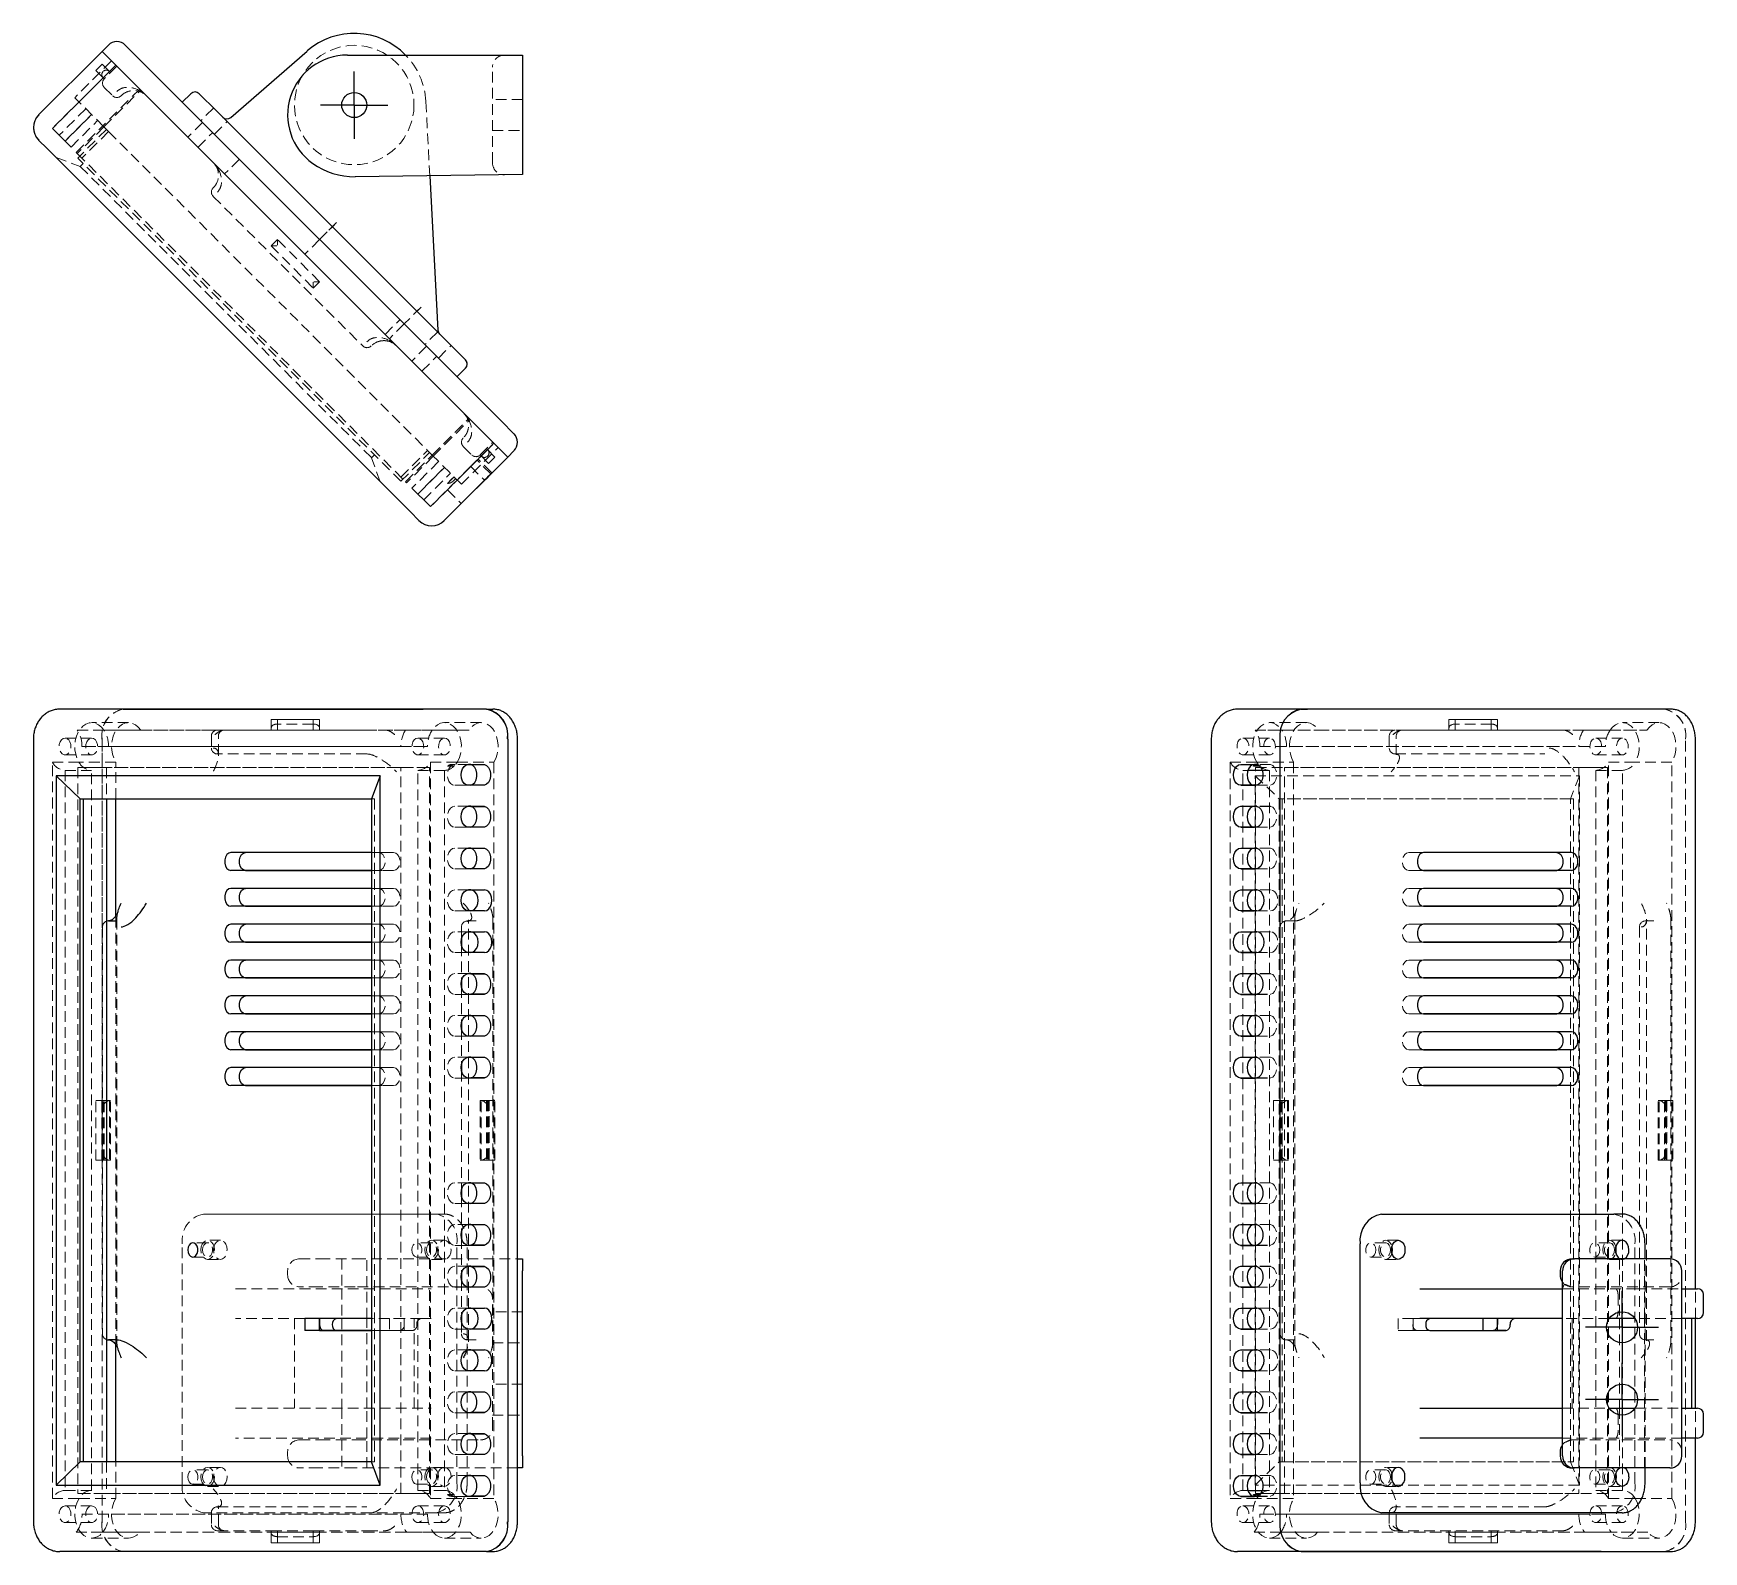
# Model space of a CAD drawing. Header units: millimetres. Extents: x 54 to 252, y 7 to 187.
import ezdxf

# ---------------------------------------------------------------- set-up
doc = ezdxf.new("R2010")
doc.units = ezdxf.units.MM
doc.linetypes.add('HIDDEN', pattern=[1.905, 1.27, -0.635])
doc.layers.add('10', color=7, linetype='Continuous')

# ---------------------------------------------------------------- blocks, each defined once
blk = doc.blocks.new('SW_CENTERMARKSYMBOL_0')
at = {"layer": '10', "color": 0}
for p, q in [((0, 2.5), (0, 3.99)), ((0, 0), (0, 2.5)), ((-2.5, 0), (-3.99, 0)), ((0, 0), (-2.5, 0)), ((0, 0), (0, -2.5)), ((0, 0), (2.5, 0)), ((2.5, 0), (3.99, 0)), ((0, -2.5), (0, -3.99))]:
    blk.add_line(p, q, dxfattribs=at)
blk = doc.blocks.new('SW_CENTERMARKSYMBOL_1')
at = {"layer": '10', "color": 0}
for p, q in [((0, 2.5), (0, 4.34)), ((0, 0), (0, 2.5)), ((-2.5, 0), (-4.34, 0)), ((0, 0), (-2.5, 0)), ((0, 0), (0, -2.5)), ((0, 0), (2.5, 0)), ((2.5, 0), (4.34, 0)), ((0, -2.5), (0, -4.34))]:
    blk.add_line(p, q, dxfattribs=at)
blk = doc.blocks.new('SW_CENTERMARKSYMBOL_2')
at = {"layer": '10', "color": 0}
for p, q in [((0, 2.5), (0, 4.34)), ((0, 0), (0, 2.5)), ((-2.5, 0), (-4.34, 0)), ((0, 0), (-2.5, 0)), ((0, 0), (0, -2.5)), ((0, 0), (2.5, 0)), ((2.5, 0), (4.34, 0)), ((0, -2.5), (0, -4.34))]:
    blk.add_line(p, q, dxfattribs=at)

msp = doc.modelspace()

# ---------------------------------------------------------------- linework, layer by layer
at = {"color": 7, "linetype": 'Continuous', "lineweight": 25}
for p, q in [((62.12, 185.07), (54.6, 177.55)), ((62.12, 185.07), (62.88, 185.83)), ((62.12, 185.07), (64.63, 182.57)), ((64.63, 182.57), (62.12, 185.07)), ((66.39, 184.32), (64.88, 185.83)), ((77.42, 177.23), (86.47, 185.12)), ((91.24, 184.64), (112.02, 184.64)), ((112.02, 184.64), (112.02, 183.22)), ((64.63, 182.57), (107.76, 139.44)), ((64.63, 182.57), (107.76, 139.44)), ((109.52, 141.19), (66.39, 184.32)), ((112.02, 183.22), (112.02, 171.88)), ((72.66, 180.06), (71.65, 179.06)), ((73.66, 180.06), (75.66, 178.05)), ((75.66, 178.05), (103.25, 150.47)), ((54.6, 174.54), (55.6, 173.54)), ((55.6, 173.54), (98.73, 130.41)), ((112.02, 171.88), (112.02, 170.46)), ((112.02, 170.46), (92.18, 170.2)), ((101.02, 170.31), (101.98, 152)), ((103.25, 150.47), (105.25, 148.47)), ((105.25, 147.46), (104.25, 146.46)), ((111.02, 139.69), (109.52, 141.19)), ((107.76, 139.44), (110.27, 136.93)), ((110.27, 136.93), (107.76, 139.44)), ((110.27, 136.93), (102.74, 129.41)), ((110.27, 136.93), (111.02, 137.68)), ((105.63, 132.29), (107.51, 134.17)), ((107.51, 134.17), (105.63, 132.29)), ((105.63, 132.29), (107.51, 134.17)), ((107.51, 134.17), (105.63, 132.29)), ((105.63, 132.29), (107.51, 134.17)), ((107.51, 134.17), (105.63, 132.29)), ((105.63, 132.29), (107.51, 134.17)), ((107.51, 134.17), (105.63, 132.29)), ((107.51, 134.17), (105.63, 132.29)), ((105.63, 132.29), (107.51, 134.17)), ((107.51, 134.17), (105.63, 132.29)), ((105.63, 132.29), (107.51, 134.17)), ((107.51, 134.17), (105.63, 132.29)), ((105.63, 132.29), (107.51, 134.17)), ((107.51, 134.17), (105.63, 132.29)), ((105.63, 132.29), (107.51, 134.17)), ((107.51, 134.17), (105.63, 132.29)), ((105.63, 132.29), (107.51, 134.17)), ((107.51, 134.17), (105.63, 132.29)), ((105.63, 132.29), (107.51, 134.17)), ((107.51, 134.17), (105.63, 132.29)), ((105.63, 132.29), (107.51, 134.17)), ((107.51, 134.17), (105.63, 132.29)), ((105.63, 132.29), (107.51, 134.17)), ((107.51, 134.17), (105.63, 132.29)), ((105.63, 132.29), (107.51, 134.17)), ((107.51, 134.17), (105.63, 132.29)), ((105.63, 132.29), (107.51, 134.17)), ((107.51, 134.17), (105.63, 132.29)), ((105.63, 132.29), (107.51, 134.17)), ((105.63, 132.29), (107.51, 134.17)), ((107.51, 134.17), (105.63, 132.29)), ((98.73, 130.41), (99.74, 129.41)), ((100.24, 107), (57.11, 107)), ((64.63, 107), (100.24, 107)), ((107.76, 107), (100.24, 107)), ((107.76, 107), (108.51, 107)), ((204.44, 107), (196.91, 107)), ((204.44, 107), (205.19, 107)), ((247.57, 107), (204.44, 107)), ((248.32, 107), (205.19, 107)), ((53.98, 103.45), (53.98, 10.55)), ((110.27, 103.45), (110.27, 10.55)), ((110.27, 103.45), (110.27, 10.55)), ((111.44, 10.55), (111.44, 103.45)), ((193.78, 103.45), (193.78, 10.55)), ((201.93, 103.45), (201.93, 10.55)), ((201.93, 103.45), (201.93, 10.55)), ((251.24, 38.21), (251.24, 103.45)), ((105.63, 100.44), (107.51, 100.44)), ((105.88, 100.44), (105.63, 100.44)), ((105.88, 100.44), (107.51, 100.44)), ((105.88, 100.43), (105.88, 100.44)), ((105.88, 100.43), (107.51, 100.43)), ((107.51, 100.44), (107.51, 100.43)), ((197.29, 100.44), (199.17, 100.44)), ((197.29, 100.44), (198.92, 100.44)), ((199.84, 99.73), (198.13, 99.73)), ((199.54, 100.22), (198.8, 100.22)), ((199.17, 100.44), (198.92, 100.44)), ((199.17, 100.44), (199.17, 100.43)), ((95.15, 99.1), (56.68, 99.1)), ((56.68, 99.1), (56.68, 14.9)), ((56.68, 99.1), (59.52, 96.36)), ((95.15, 99.1), (94.12, 96.36)), ((95.15, 14.9), (95.15, 99.1)), ((107.51, 97.96), (105.63, 97.96)), ((107.51, 97.97), (105.88, 97.97)), ((105.88, 97.96), (105.88, 97.97)), ((107.51, 97.97), (107.51, 97.96)), ((199.17, 97.96), (197.29, 97.96)), ((197.29, 97.96), (198.92, 97.96)), ((199.17, 97.97), (199.17, 97.96)), ((59.52, 96.36), (94.12, 96.36)), ((59.52, 96.36), (59.87, 96.36)), ((59.52, 17.64), (59.52, 96.36)), ((59.87, 96.36), (94.12, 96.36)), ((59.87, 96.36), (59.87, 17.64)), ((62.65, 96.36), (62.65, 17.64)), ((63.75, 82.46), (63.75, 96.36)), ((94.12, 96.36), (94.12, 17.64)), ((105.63, 95.48), (107.51, 95.48)), ((105.88, 95.48), (105.63, 95.48)), ((105.88, 95.48), (107.51, 95.48)), ((105.88, 95.46), (105.88, 95.48)), ((105.88, 95.46), (107.51, 95.46)), ((107.51, 95.48), (107.51, 95.46)), ((197.29, 95.48), (199.17, 95.48)), ((197.29, 95.48), (198.92, 95.48)), ((199.17, 95.48), (198.92, 95.48)), ((199.17, 95.48), (199.17, 95.46)), ((107.51, 92.99), (105.63, 92.99)), ((107.51, 93.01), (105.88, 93.01)), ((105.88, 92.99), (105.88, 93.01)), ((107.51, 93.01), (107.51, 92.99)), ((199.17, 92.99), (197.29, 92.99)), ((197.29, 92.99), (198.92, 92.99)), ((199.17, 93.01), (199.17, 92.99)), ((94.12, 89.98), (77.42, 89.98)), ((79.17, 89.98), (77.42, 89.98)), ((105.63, 90.51), (107.51, 90.51)), ((105.88, 90.51), (105.63, 90.51)), ((105.88, 90.51), (107.51, 90.51)), ((105.88, 90.5), (105.88, 90.51)), ((105.88, 90.5), (107.51, 90.5)), ((107.51, 90.51), (107.51, 90.5)), ((197.29, 90.51), (199.17, 90.51)), ((197.29, 90.51), (198.92, 90.51)), ((199.17, 90.51), (198.92, 90.51)), ((199.17, 90.51), (199.17, 90.5)), ((236.53, 89.98), (218.98, 89.98)), ((236.53, 89.98), (234.78, 89.98)), ((94.12, 87.85), (77.42, 87.85)), ((79.17, 87.85), (77.42, 87.85)), ((79.17, 87.85), (94.12, 87.85)), ((107.51, 88.03), (105.63, 88.03)), ((107.51, 88.04), (105.88, 88.04)), ((105.88, 88.03), (105.88, 88.04)), ((107.51, 88.04), (107.51, 88.03)), ((199.17, 88.03), (197.29, 88.03)), ((197.29, 88.03), (198.92, 88.03)), ((199.17, 88.04), (199.17, 88.03)), ((236.53, 87.85), (218.98, 87.85)), ((218.98, 87.85), (234.78, 87.85)), ((236.53, 87.85), (234.78, 87.85)), ((94.12, 85.72), (77.42, 85.72)), ((79.17, 85.72), (77.42, 85.72)), ((105.63, 85.55), (107.51, 85.55)), ((105.88, 85.55), (105.63, 85.55)), ((105.88, 85.55), (107.51, 85.55)), ((197.29, 85.55), (199.17, 85.55)), ((197.29, 85.55), (198.92, 85.55)), ((199.17, 85.55), (198.92, 85.55)), ((236.53, 85.72), (218.98, 85.72)), ((236.53, 85.72), (234.78, 85.72)), ((94.12, 83.6), (77.42, 83.6)), ((79.17, 83.6), (77.42, 83.6)), ((79.17, 83.6), (94.12, 83.6)), ((236.53, 83.6), (218.98, 83.6)), ((218.98, 83.6), (234.78, 83.6)), ((236.53, 83.6), (234.78, 83.6)), ((62.88, 81.86), (63.88, 81.86)), ((94.12, 81.47), (77.42, 81.47)), ((79.17, 81.47), (77.42, 81.47)), ((107.51, 83.06), (105.63, 83.06)), ((107.51, 83.06), (105.88, 83.06)), ((199.17, 83.06), (197.29, 83.06)), ((197.29, 83.06), (198.92, 83.06)), ((236.53, 81.47), (218.98, 81.47)), ((236.53, 81.47), (234.78, 81.47)), ((94.12, 79.34), (77.42, 79.34)), ((79.17, 79.34), (77.42, 79.34)), ((79.17, 79.34), (94.12, 79.34)), ((104.79, 79.73), (104.79, 78.95)), ((105.63, 80.58), (107.51, 80.58)), ((105.88, 80.58), (105.63, 80.58)), ((105.88, 80.58), (107.51, 80.58)), ((197.29, 80.58), (199.17, 80.58)), ((197.29, 80.58), (198.92, 80.58)), ((199.17, 80.58), (198.92, 80.58)), ((236.53, 79.34), (218.98, 79.34)), ((218.98, 79.34), (234.78, 79.34)), ((236.53, 79.34), (234.78, 79.34)), ((107.51, 78.1), (105.63, 78.1)), ((107.51, 78.1), (105.88, 78.1)), ((199.17, 78.1), (197.29, 78.1)), ((197.29, 78.1), (198.92, 78.1)), ((94.12, 77.21), (77.42, 77.21)), ((79.17, 77.21), (77.42, 77.21)), ((105.63, 75.62), (107.51, 75.62)), ((105.88, 75.62), (105.63, 75.62)), ((105.88, 75.62), (107.51, 75.62)), ((105.88, 75.6), (105.88, 75.62)), ((105.88, 75.6), (107.51, 75.6)), ((107.51, 75.62), (107.51, 75.6)), ((197.29, 75.62), (199.17, 75.62)), ((197.29, 75.62), (198.92, 75.62)), ((199.17, 75.62), (198.92, 75.62)), ((199.17, 75.62), (199.17, 75.6)), ((236.53, 77.21), (218.98, 77.21)), ((236.53, 77.21), (234.78, 77.21)), ((94.12, 75.09), (77.42, 75.09)), ((79.17, 75.09), (77.42, 75.09)), ((79.17, 75.09), (94.12, 75.09)), ((104.79, 74.76), (104.79, 73.99)), ((236.53, 75.09), (218.98, 75.09)), ((218.98, 75.09), (234.78, 75.09)), ((236.53, 75.09), (234.78, 75.09)), ((94.12, 72.96), (77.42, 72.96)), ((79.17, 72.96), (77.42, 72.96)), ((107.51, 73.13), (105.63, 73.13)), ((107.51, 73.15), (105.88, 73.15)), ((105.88, 73.13), (105.88, 73.15)), ((107.51, 73.15), (107.51, 73.13)), ((199.17, 73.13), (197.29, 73.13)), ((197.29, 73.13), (198.92, 73.13)), ((199.17, 73.15), (199.17, 73.13)), ((236.53, 72.96), (218.98, 72.96)), ((236.53, 72.96), (234.78, 72.96)), ((94.12, 70.83), (77.42, 70.83)), ((79.17, 70.83), (77.42, 70.83)), ((79.17, 70.83), (94.12, 70.83)), ((104.79, 69.8), (104.79, 69.02)), ((105.63, 70.65), (107.51, 70.65)), ((105.88, 70.65), (105.63, 70.65)), ((105.88, 70.65), (107.51, 70.65)), ((105.88, 70.64), (105.88, 70.65)), ((105.88, 70.64), (107.51, 70.64)), ((107.51, 70.65), (107.51, 70.64)), ((197.29, 70.65), (199.17, 70.65)), ((197.29, 70.65), (198.92, 70.65)), ((199.17, 70.65), (198.92, 70.65)), ((199.17, 70.65), (199.17, 70.64)), ((236.53, 70.83), (218.98, 70.83)), ((218.98, 70.83), (234.78, 70.83)), ((236.53, 70.83), (234.78, 70.83)), ((94.12, 68.7), (77.42, 68.7)), ((79.17, 68.7), (77.42, 68.7)), ((107.51, 68.17), (105.63, 68.17)), ((107.51, 68.18), (105.88, 68.18)), ((105.88, 68.17), (105.88, 68.18)), ((107.51, 68.18), (107.51, 68.17)), ((199.17, 68.17), (197.29, 68.17)), ((197.29, 68.17), (198.92, 68.17)), ((199.17, 68.18), (199.17, 68.17)), ((236.53, 68.7), (218.98, 68.7)), ((236.53, 68.7), (234.78, 68.7)), ((94.12, 66.57), (77.42, 66.57)), ((79.17, 66.57), (77.42, 66.57)), ((79.17, 66.57), (94.12, 66.57)), ((105.63, 65.69), (107.51, 65.69)), ((105.88, 65.69), (105.63, 65.69)), ((105.88, 65.69), (107.51, 65.69)), ((105.88, 65.68), (105.88, 65.69)), ((105.88, 65.68), (107.51, 65.68)), ((107.51, 65.69), (107.51, 65.68)), ((197.29, 65.69), (199.17, 65.69)), ((197.29, 65.69), (198.92, 65.69)), ((199.17, 65.69), (198.92, 65.69)), ((199.17, 65.69), (199.17, 65.68)), ((236.53, 66.57), (218.98, 66.57)), ((218.98, 66.57), (234.78, 66.57)), ((236.53, 66.57), (234.78, 66.57)), ((94.12, 64.45), (77.42, 64.45)), ((79.17, 64.45), (77.42, 64.45)), ((104.79, 64.83), (104.79, 64.06)), ((236.53, 64.45), (218.98, 64.45)), ((236.53, 64.45), (234.78, 64.45)), ((94.12, 62.32), (77.42, 62.32)), ((79.17, 62.32), (77.42, 62.32)), ((79.17, 62.32), (94.12, 62.32)), ((107.51, 63.21), (105.63, 63.21)), ((107.51, 63.22), (105.88, 63.22)), ((105.88, 63.21), (105.88, 63.22)), ((107.51, 63.22), (107.51, 63.21)), ((199.17, 63.21), (197.29, 63.21)), ((197.29, 63.21), (198.92, 63.21)), ((199.17, 63.22), (199.17, 63.21)), ((236.53, 62.32), (218.98, 62.32)), ((218.98, 62.32), (234.78, 62.32)), ((236.53, 62.32), (234.78, 62.32)), ((104.79, 49.94), (104.79, 49.17)), ((105.63, 50.79), (107.51, 50.79)), ((105.88, 50.79), (105.63, 50.79)), ((105.88, 50.79), (107.51, 50.79)), ((105.88, 50.78), (105.88, 50.79)), ((105.88, 50.78), (107.51, 50.78)), ((107.51, 50.79), (107.51, 50.78)), ((197.29, 50.79), (199.17, 50.79)), ((197.29, 50.79), (198.92, 50.79)), ((199.17, 50.79), (198.92, 50.79)), ((199.17, 50.79), (199.17, 50.78)), ((107.51, 48.31), (105.63, 48.31)), ((107.51, 48.32), (105.88, 48.32)), ((105.88, 48.31), (105.88, 48.32)), ((107.51, 48.32), (107.51, 48.31)), ((199.17, 48.31), (197.29, 48.31)), ((197.29, 48.31), (198.92, 48.31)), ((199.17, 48.32), (199.17, 48.31)), ((105.63, 45.83), (107.51, 45.83)), ((105.88, 45.83), (105.63, 45.83)), ((105.88, 45.83), (107.51, 45.83)), ((105.88, 45.82), (105.88, 45.83)), ((105.88, 45.82), (107.51, 45.82)), ((107.51, 45.83), (107.51, 45.82)), ((197.29, 45.83), (199.17, 45.83)), ((197.29, 45.83), (198.92, 45.83)), ((199.17, 45.83), (198.92, 45.83)), ((199.17, 45.83), (199.17, 45.82)), ((213.97, 47.07), (241.55, 47.07)), ((242.55, 47.07), (241.55, 47.07)), ((104.79, 44.98), (104.79, 44.2)), ((107.51, 43.35), (105.63, 43.35)), ((107.51, 43.36), (105.88, 43.36)), ((105.88, 43.35), (105.88, 43.36)), ((107.51, 43.36), (107.51, 43.35)), ((111.44, 41.75), (112.02, 41.75)), ((112.02, 41.75), (112.02, 40.33)), ((199.17, 43.35), (197.29, 43.35)), ((197.29, 43.35), (198.92, 43.35)), ((199.17, 43.36), (199.17, 43.35)), ((211.46, 15.16), (211.46, 43.52)), ((236.61, 41.75), (236.88, 41.75)), ((248.22, 41.75), (236.88, 41.75)), ((245.27, 41.75), (245.27, 43.52)), ((104.79, 40.01), (104.79, 39.24)), ((105.63, 40.87), (107.51, 40.87)), ((105.88, 40.87), (105.63, 40.87)), ((105.88, 40.87), (107.51, 40.87)), ((105.88, 40.85), (105.88, 40.87)), ((105.88, 40.85), (107.51, 40.85)), ((107.51, 40.87), (107.51, 40.85)), ((112.02, 18.35), (112.02, 40.33)), ((197.29, 40.87), (199.17, 40.87)), ((197.29, 40.87), (198.92, 40.87)), ((199.17, 40.87), (198.92, 40.87)), ((199.17, 40.87), (199.17, 40.85)), ((235.19, 40.33), (235.19, 39.84)), ((235.46, 18.35), (235.46, 40.33)), ((249.64, 18.35), (249.64, 40.33)), ((107.51, 38.38), (105.63, 38.38)), ((107.51, 38.4), (105.88, 38.4)), ((105.88, 38.38), (105.88, 38.4)), ((107.51, 38.4), (107.51, 38.38)), ((199.17, 38.38), (197.29, 38.38)), ((197.29, 38.38), (198.92, 38.38)), ((199.17, 38.4), (199.17, 38.38)), ((218.53, 38.21), (235.43, 38.21)), ((249.64, 38.21), (251.51, 38.21)), ((105.63, 35.9), (107.51, 35.9)), ((105.88, 35.9), (105.63, 35.9)), ((105.88, 35.9), (107.51, 35.9)), ((197.29, 35.9), (199.17, 35.9)), ((197.29, 35.9), (198.92, 35.9)), ((199.17, 35.9), (198.92, 35.9)), ((235.43, 37), (235.43, 21.68)), ((252.22, 35.37), (252.22, 37.5)), ((94.12, 34.66), (86.2, 34.66)), ((86.2, 34.66), (86.2, 33.24)), ((87.95, 33.24), (87.95, 34.66)), ((87.95, 34.66), (87.95, 33.95)), ((104.79, 35.05), (104.79, 34.27)), ((235.43, 34.66), (218.53, 34.66)), ((226, 34.66), (226, 33.24)), ((227.76, 33.95), (227.76, 34.66)), ((227.76, 34.66), (227.76, 33.95)), ((244.07, 34.66), (241, 34.66)), ((251.51, 34.66), (249.64, 34.66)), ((250.8, 24.02), (250.8, 34.66)), ((251.24, 24.02), (251.24, 34.66)), ((63.88, 32.14), (62.88, 32.14)), ((94.12, 33.24), (86.2, 33.24)), ((87.95, 33.24), (86.2, 33.24)), ((87.95, 33.24), (94.12, 33.24)), ((107.51, 33.42), (105.63, 33.42)), ((107.51, 33.42), (105.88, 33.42)), ((199.17, 33.42), (197.29, 33.42)), ((197.29, 33.42), (198.92, 33.42)), ((219.73, 33.24), (228.76, 33.24)), ((219.73, 33.24), (227.26, 33.24)), ((228.76, 33.24), (227.26, 33.24)), ((63.75, 17.64), (63.75, 31.54)), ((105.63, 30.94), (107.51, 30.94)), ((105.88, 30.94), (105.63, 30.94)), ((105.88, 30.94), (107.51, 30.94)), ((197.29, 30.94), (199.17, 30.94)), ((197.29, 30.94), (198.92, 30.94)), ((199.17, 30.94), (198.92, 30.94)), ((107.51, 28.45), (105.63, 28.45)), ((107.51, 28.45), (105.88, 28.45)), ((199.17, 28.45), (197.29, 28.45)), ((197.29, 28.45), (198.92, 28.45)), ((105.63, 25.97), (107.51, 25.97)), ((105.88, 25.97), (105.63, 25.97)), ((105.88, 25.97), (107.51, 25.97)), ((105.88, 25.96), (105.88, 25.97)), ((105.88, 25.96), (107.51, 25.96)), ((107.51, 25.97), (107.51, 25.96)), ((197.29, 25.97), (199.17, 25.97)), ((197.29, 25.97), (198.92, 25.97)), ((199.17, 25.97), (198.92, 25.97)), ((199.17, 25.97), (199.17, 25.96)), ((218.53, 24.02), (235.43, 24.02)), ((241, 24.02), (244.07, 24.02)), ((249.64, 24.02), (251.51, 24.02)), ((107.51, 23.49), (105.63, 23.49)), ((107.51, 23.5), (105.88, 23.5)), ((105.88, 23.49), (105.88, 23.5)), ((107.51, 23.5), (107.51, 23.49)), ((199.17, 23.49), (197.29, 23.49)), ((197.29, 23.49), (198.92, 23.49)), ((199.17, 23.5), (199.17, 23.49)), ((252.22, 21.18), (252.22, 23.31)), ((105.63, 21.01), (107.51, 21.01)), ((105.88, 21.01), (105.63, 21.01)), ((105.88, 21.01), (107.51, 21.01)), ((105.88, 20.99), (105.88, 21.01)), ((105.88, 20.99), (107.51, 20.99)), ((107.51, 21.01), (107.51, 20.99)), ((197.29, 21.01), (199.17, 21.01)), ((197.29, 21.01), (198.92, 21.01)), ((199.17, 21.01), (198.92, 21.01)), ((199.17, 21.01), (199.17, 20.99)), ((235.43, 20.48), (218.53, 20.48)), ((251.51, 20.48), (249.64, 20.48)), ((251.24, 10.55), (251.24, 20.48)), ((107.51, 18.52), (105.63, 18.52)), ((107.51, 18.54), (105.88, 18.54)), ((105.88, 18.52), (105.88, 18.54)), ((107.51, 18.54), (107.51, 18.52)), ((112.02, 18.35), (112.02, 16.93)), ((199.17, 18.52), (197.29, 18.52)), ((197.29, 18.52), (198.92, 18.52)), ((199.17, 18.54), (199.17, 18.52)), ((235.19, 18.84), (235.19, 18.35)), ((59.52, 17.64), (56.68, 14.9)), ((94.12, 17.64), (59.52, 17.64)), ((95.15, 14.9), (94.12, 17.64)), ((105.63, 16.04), (107.51, 16.04)), ((105.88, 16.04), (105.63, 16.04)), ((105.88, 16.04), (107.51, 16.04)), ((105.88, 16.03), (105.88, 16.04)), ((105.88, 16.03), (107.51, 16.03)), ((107.51, 16.04), (107.51, 16.03)), ((112.02, 16.93), (111.44, 16.93)), ((197.29, 16.04), (199.17, 16.04)), ((197.29, 16.04), (198.92, 16.04)), ((199.17, 16.04), (198.92, 16.04)), ((199.17, 16.04), (199.17, 16.03)), ((236.88, 16.93), (236.61, 16.93)), ((248.22, 16.93), (236.88, 16.93)), ((245.27, 15.16), (245.27, 16.93)), ((56.68, 14.9), (95.15, 14.9)), ((198.13, 14.27), (199.84, 14.27)), ((107.51, 13.56), (105.63, 13.56)), ((107.51, 13.57), (105.88, 13.57)), ((105.88, 13.56), (105.88, 13.57)), ((107.51, 13.57), (107.51, 13.56)), ((199.17, 13.56), (197.29, 13.56)), ((197.29, 13.56), (198.92, 13.56)), ((198.8, 13.78), (199.54, 13.78)), ((199.17, 13.57), (199.17, 13.56)), ((214.97, 11.61), (213.97, 11.61)), ((242.55, 11.61), (214.97, 11.61)), ((64.63, 7), (57.11, 7)), ((100.24, 7), (64.63, 7)), ((107.76, 7), (64.63, 7)), ((107.76, 7), (108.51, 7)), ((240.04, 7), (196.91, 7)), ((204.44, 7), (205.19, 7)), ((204.44, 7), (247.57, 7)), ((205.19, 7), (248.32, 7))]:
    msp.add_line(p, q, dxfattribs=at)
at = {"color": 7, "linetype": 'HIDDEN', "lineweight": 18}
for p, q in [((63.25, 183.95), (58.89, 179.58)), ((63.75, 183.44), (59.39, 179.08)), ((59.39, 179.08), (63.75, 183.44)), ((62.12, 183.57), (61.37, 182.82)), ((61.37, 182.82), (62.12, 183.57)), ((61.37, 182.82), (62.25, 181.94)), ((61.37, 182.82), (61.37, 182.82)), ((62.12, 183.57), (63, 182.69)), ((62.12, 183.57), (62.12, 183.57)), ((62.27, 182.72), (62.22, 182.67)), ((62.25, 181.94), (63, 182.69)), ((63, 182.69), (62.25, 181.94)), ((63.88, 183.32), (62.37, 181.81)), ((63.13, 182.57), (62.98, 182.72)), ((63, 182.69), (63, 182.69)), ((108.48, 171.85), (108.48, 183.22)), ((62.37, 181.81), (62.22, 181.96)), ((66.59, 180.61), (62.22, 176.25)), ((62.25, 181.94), (62.25, 181.94)), ((62.35, 176.12), (66.72, 180.48)), ((62.37, 180.81), (63.38, 179.81)), ((59.39, 179.08), (56.23, 175.92)), ((56.23, 175.92), (59.39, 179.08)), ((62.35, 176.12), (58.89, 179.58)), ((100.56, 179.15), (101.02, 170.31)), ((112.02, 179.38), (108.48, 179.38)), ((60.19, 178.28), (57.03, 175.12)), ((57.73, 174.42), (60.89, 177.58)), ((60.89, 177.58), (57.73, 174.42)), ((58.44, 173.71), (61.6, 176.87)), ((74.06, 176.65), (72.3, 174.89)), ((75.36, 178.35), (73.86, 176.85)), ((75.46, 175.24), (76.97, 176.75)), ((56.23, 175.92), (57.03, 175.12)), ((57.73, 174.42), (57.03, 175.12)), ((59.06, 173.09), (62.22, 176.25)), ((62.35, 176.12), (59.19, 172.96)), ((62.65, 175.82), (59.24, 172.41)), ((62.65, 175.82), (59.24, 172.41)), ((62.9, 175.57), (59.74, 172.41)), ((62.35, 176.12), (62.9, 175.57)), ((62.9, 175.57), (100.76, 137.71)), ((73.51, 173.69), (75.26, 175.45)), ((108.48, 175.69), (112.02, 175.69)), ((58.44, 173.71), (57.73, 174.42)), ((59.06, 173.09), (59.19, 172.96)), ((59.19, 172.96), (98.15, 134)), ((56.68, 172.47), (59.52, 171.43)), ((56.68, 172.47), (56.68, 172.47)), ((97.6, 134.05), (59.24, 172.41)), ((59.24, 172.41), (59.24, 172.41)), ((59.87, 171.78), (59.52, 171.43)), ((59.52, 171.43), (59.87, 171.78)), ((59.52, 171.43), (94.12, 136.83)), ((59.52, 171.43), (59.52, 171.43)), ((75.85, 170.98), (75.86, 170.91)), ((78.42, 172.29), (76.67, 170.53)), ((75.31, 167.87), (93.07, 150.12)), ((89.96, 164.76), (87.95, 162.76)), ((89.46, 164.26), (89.96, 164.76)), ((82.94, 162.76), (82.18, 162.01)), ((82.94, 162.06), (82.94, 162.76)), ((87.95, 157.74), (82.94, 162.76)), ((82.94, 162.76), (82.94, 162.76)), ((82.94, 162.76), (82.94, 162.76)), ((87.95, 162.76), (86.2, 161)), ((87.95, 162.76), (86.2, 161)), ((87.95, 162.76), (89.46, 164.26)), ((82.89, 162.01), (82.18, 162.01)), ((82.18, 162.01), (87.2, 156.99)), ((82.89, 162.01), (82.18, 162.01)), ((82.18, 162.01), (87.2, 156.99)), ((82.18, 162.01), (82.18, 162.01)), ((82.18, 162.01), (82.18, 162.01)), ((87.2, 156.99), (87.95, 157.74)), ((87.2, 156.99), (87.95, 157.74)), ((87.2, 157.69), (87.2, 156.99)), ((87.2, 157.69), (87.2, 156.99)), ((87.2, 156.99), (87.2, 156.99)), ((87.2, 156.99), (87.2, 156.99)), ((87.25, 157.74), (87.95, 157.74)), ((87.95, 157.74), (87.95, 157.74)), ((87.95, 157.74), (87.95, 157.74)), ((99.99, 154.73), (97.98, 152.73)), ((99.99, 154.73), (99.49, 154.23)), ((95.72, 151.47), (97.48, 153.23)), ((97.98, 152.73), (96.23, 150.97)), ((97.98, 152.73), (96.23, 150.97)), ((101.94, 151.77), (100.44, 150.27)), ((100.64, 150.07), (98.88, 148.31)), ((100.09, 147.11), (101.84, 148.87)), ((102.04, 148.67), (103.55, 150.17)), ((104.25, 146.46), (104.25, 146.46)), ((101.31, 137.16), (105.68, 141.52)), ((101.44, 137.03), (105.81, 141.39)), ((94.12, 136.83), (94.47, 137.18)), ((94.12, 136.83), (94.47, 137.18)), ((95.15, 133.99), (94.12, 136.83)), ((94.12, 136.83), (94.12, 136.83)), ((97.6, 134.55), (100.76, 137.71)), ((97.6, 134.05), (101.01, 137.46)), ((97.6, 134.05), (101.01, 137.46)), ((98.15, 134), (101.31, 137.16)), ((101.44, 137.03), (98.28, 133.87)), ((100.76, 137.71), (101.31, 137.16)), ((104.78, 133.7), (101.31, 137.16)), ((104.27, 134.2), (108.64, 138.56)), ((108.64, 138.56), (104.27, 134.2)), ((104.78, 133.7), (109.14, 138.06)), ((105, 138.18), (106, 137.18)), ((107.01, 137.18), (108.51, 138.69)), ((107.01, 137.18), (107.16, 137.03)), ((107.13, 137.06), (107.89, 137.81)), ((107.89, 137.81), (107.13, 137.06)), ((108.01, 136.18), (107.13, 137.06)), ((107.13, 137.06), (107.13, 137.06)), ((107.76, 137.93), (107.91, 137.78)), ((107.86, 137.03), (107.91, 137.08)), ((107.89, 137.81), (107.89, 137.81)), ((108.76, 136.93), (107.89, 137.81)), ((108.76, 136.93), (108.01, 136.18)), ((108.76, 136.93), (108.76, 136.93)), ((102.07, 136.4), (98.91, 133.24)), ((99.61, 132.54), (102.77, 135.7)), ((102.77, 135.7), (99.61, 132.54)), ((100.31, 131.84), (103.47, 135)), ((105.88, 135.8), (104, 133.92)), ((104, 133.92), (105.88, 135.8)), ((105.88, 135.8), (104, 133.92)), ((104, 133.92), (105.88, 135.8)), ((105.88, 135.8), (104, 133.92)), ((104, 133.92), (105.88, 135.8)), ((105.88, 135.8), (104, 133.92)), ((104, 133.92), (105.88, 135.8)), ((105.88, 135.8), (104, 133.92)), ((104, 133.92), (105.88, 135.8)), ((105.88, 135.8), (104, 133.92)), ((104, 133.92), (105.88, 135.8)), ((105.88, 135.8), (104, 133.92)), ((104, 133.92), (105.88, 135.8)), ((105.88, 135.8), (104, 133.92)), ((104, 133.92), (105.88, 135.8)), ((105.88, 135.8), (104, 133.92)), ((104, 133.92), (105.88, 135.8)), ((105.88, 135.8), (104, 133.92)), ((104, 133.92), (105.88, 135.8)), ((105.88, 135.8), (104, 133.92)), ((104, 133.92), (105.88, 135.8)), ((105.88, 135.8), (104, 133.92)), ((104, 133.92), (105.88, 135.8)), ((105.88, 135.8), (104, 133.92)), ((104, 133.92), (105.88, 135.8)), ((105.88, 135.8), (104, 133.92)), ((104, 133.92), (105.88, 135.8)), ((105.88, 135.8), (104, 133.92)), ((104, 133.92), (105.88, 135.8)), ((105.88, 135.8), (104, 133.92)), ((104, 133.92), (105.88, 135.8)), ((105.88, 135.8), (107.51, 134.17)), ((108.26, 134.92), (106.63, 136.55)), ((108.39, 135.05), (106.76, 136.68)), ((108.01, 136.18), (108.01, 136.18)), ((95.15, 133.99), (95.15, 133.99)), ((97.6, 134.05), (97.6, 134.05)), ((98.15, 134), (98.28, 133.87)), ((99.61, 132.54), (98.91, 133.24)), ((104.27, 134.2), (101.11, 131.04)), ((101.11, 131.04), (104.27, 134.2)), ((103.9, 134.57), (103.12, 133.8)), ((103.12, 133.8), (103.62, 134.3)), ((103.12, 133.04), (104.75, 131.41)), ((103.62, 134.3), (103.9, 134.57)), ((103.82, 134.1), (104.1, 134.37)), ((100.31, 131.84), (99.61, 132.54)), ((100.31, 131.84), (101.11, 131.04)), ((65.26, 105.4), (60.89, 105.4)), ((64.63, 107), (107.76, 107)), ((82.94, 105.76), (82.18, 105.76)), ((82.18, 105.76), (87.2, 105.76)), ((82.18, 105.76), (82.18, 104.52)), ((87.2, 105.23), (82.89, 105.23)), ((87.95, 105.76), (82.94, 105.76)), ((82.94, 105.76), (82.94, 105.23)), ((82.94, 105.23), (82.94, 104.73)), ((87.2, 105.76), (87.2, 104.52)), ((87.2, 105.76), (87.95, 105.76)), ((87.25, 105.23), (87.2, 105.23)), ((87.95, 105.76), (87.95, 104.52)), ((107.13, 105.4), (102.77, 105.4)), ((205.07, 105.4), (200.7, 105.4)), ((227.01, 105.76), (221.99, 105.76)), ((221.99, 105.76), (222.74, 105.76)), ((221.99, 105.76), (221.99, 104.52)), ((222.74, 105.23), (222.69, 105.23)), ((222.74, 105.76), (222.74, 104.52)), ((222.74, 105.76), (227.76, 105.76)), ((227.06, 105.23), (222.74, 105.23)), ((227.76, 105.76), (227.01, 105.76)), ((227.01, 105.76), (227.01, 105.23)), ((227.01, 105.23), (227.01, 104.73)), ((227.76, 105.76), (227.76, 104.52)), ((246.94, 105.4), (242.58, 105.4)), ((60.89, 103.56), (57.73, 103.56)), ((62.35, 104.52), (59.19, 104.52)), ((59.19, 104.52), (98.15, 104.52)), ((62.12, 10.55), (62.12, 103.45)), ((62.12, 60.55), (62.12, 103.45)), ((62.35, 104.52), (66.72, 104.52)), ((105.68, 104.52), (66.72, 104.52)), ((75.1, 103.81), (75.1, 102.39)), ((82.18, 104.52), (75.81, 104.52)), ((75.93, 101.56), (75.93, 103.81)), ((82.18, 104.52), (82.18, 104.73)), ((87.2, 104.52), (82.18, 104.52)), ((82.18, 104.52), (87.2, 104.52)), ((82.94, 104.52), (82.94, 104.73)), ((82.94, 104.73), (82.94, 104.52)), ((87.95, 104.52), (82.94, 104.52)), ((87.2, 104.52), (87.2, 104.73)), ((93.57, 104.52), (87.2, 104.52)), ((87.95, 104.52), (87.95, 104.73)), ((98.15, 104.52), (101.31, 104.52)), ((102.77, 103.56), (99.61, 103.56)), ((101.31, 104.52), (105.68, 104.52)), ((200.7, 103.56), (197.54, 103.56)), ((237.96, 104.52), (199, 104.52)), ((199, 104.52), (202.16, 104.52)), ((202.16, 104.52), (206.52, 104.52)), ((206.52, 104.52), (245.48, 104.52)), ((214.91, 103.81), (214.91, 102.39)), ((215.74, 101.56), (215.74, 103.81)), ((216.45, 104.52), (235.56, 104.52)), ((221.99, 104.52), (221.99, 104.73)), ((227.01, 104.52), (221.99, 104.52)), ((222.74, 104.52), (222.74, 104.73)), ((222.74, 104.52), (227.76, 104.52)), ((227.01, 104.52), (227.01, 104.73)), ((227.01, 104.73), (227.01, 104.52)), ((227.76, 104.52), (227.76, 104.73)), ((241.12, 104.52), (237.96, 104.52)), ((242.58, 103.56), (239.42, 103.56)), ((241.12, 104.52), (245.48, 104.52)), ((250.07, 10.55), (250.07, 103.45)), ((250.07, 10.55), (250.07, 103.45)), ((57.73, 101.57), (60.89, 101.57)), ((97.6, 102.57), (59.74, 102.57)), ((62.9, 102.57), (59.74, 102.57)), ((62.9, 102.57), (100.76, 102.57)), ((93.57, 101.68), (75.81, 101.68)), ((97.6, 102.57), (100.76, 102.57)), ((99.61, 101.57), (102.77, 101.57)), ((197.54, 101.57), (200.7, 101.57)), ((199.55, 102.57), (202.71, 102.57)), ((199.55, 102.57), (237.41, 102.57)), ((240.57, 102.57), (202.71, 102.57)), ((215.62, 101.68), (233.38, 101.68)), ((215.62, 101.68), (215.73, 101.66)), ((215.73, 101.65), (215.74, 101.57)), ((240.57, 102.57), (237.41, 102.57)), ((239.42, 101.57), (242.58, 101.57)), ((56.23, 100.69), (59.39, 100.69)), ((56.23, 13.31), (56.23, 100.69)), ((57.73, 99.73), (57.73, 14.27)), ((57.73, 99.73), (60.89, 99.73)), ((62.65, 100.09), (59.24, 100.09)), ((97.6, 100.09), (59.24, 100.09)), ((59.24, 100.09), (59.24, 13.91)), ((63.75, 100.69), (59.39, 100.69)), ((60.89, 14.27), (60.89, 99.73)), ((101.01, 100.09), (62.65, 100.09)), ((62.65, 100.09), (62.65, 96.36)), ((63.75, 96.36), (63.75, 100.69)), ((97.6, 13.91), (97.6, 100.09)), ((97.6, 100.09), (101.01, 100.09)), ((102.77, 99.73), (99.61, 99.73)), ((99.61, 14.27), (99.61, 99.73)), ((101.01, 13.91), (101.01, 100.09)), ((101.11, 100.69), (101.11, 13.31)), ((104.27, 100.69), (101.11, 100.69)), ((102.77, 99.73), (102.77, 14.27)), ((103.9, 100.22), (103.12, 100.22)), ((103.82, 100.44), (103.62, 100.44)), ((103.62, 100.44), (103.9, 100.44)), ((103.82, 100.44), (104, 100.44)), ((103.9, 100.44), (103.9, 100.22)), ((104, 100.44), (103.9, 100.44)), ((105.63, 100.44), (104, 100.44)), ((105.63, 100.44), (104, 100.44)), ((104.27, 100.69), (108.64, 100.69)), ((108.64, 100.69), (108.64, 13.31)), ((199.2, 100.69), (196.04, 100.69)), ((196.04, 100.69), (196.04, 13.31)), ((198.13, 99.73), (197.54, 99.73)), ((197.54, 14.27), (197.54, 99.73)), ((199.05, 100.09), (237.41, 100.09)), ((199.05, 100.09), (202.46, 100.09)), ((199.05, 13.91), (199.05, 100.09)), ((199.1, 100.44), (199.17, 100.44)), ((200.8, 100.44), (199.17, 100.44)), ((200.8, 100.44), (199.17, 100.44)), ((200.8, 100.43), (199.17, 100.43)), ((199.2, 100.69), (203.56, 100.69)), ((199.57, 100.22), (199.54, 100.22)), ((199.57, 100.44), (199.57, 100.22)), ((200.7, 99.73), (199.84, 99.73)), ((200.7, 99.73), (200.7, 14.27)), ((200.8, 100.43), (200.8, 100.44)), ((202.46, 13.91), (202.46, 100.09)), ((202.46, 100.09), (240.82, 100.09)), ((203.56, 100.69), (203.56, 13.31)), ((240.82, 100.09), (237.41, 100.09)), ((237.41, 100.09), (237.41, 13.91)), ((239.42, 99.73), (242.58, 99.73)), ((239.42, 99.73), (239.42, 14.27)), ((240.82, 100.09), (240.82, 13.91)), ((240.92, 13.31), (240.92, 100.69)), ((240.92, 100.69), (244.08, 100.69)), ((242.58, 14.27), (242.58, 99.73)), ((248.44, 100.69), (244.08, 100.69)), ((248.44, 13.31), (248.44, 100.69)), ((105.63, 97.96), (104, 97.96)), ((104, 97.96), (105.88, 97.96)), ((107.51, 97.96), (105.88, 97.96)), ((198.92, 97.96), (200.8, 97.96)), ((198.99, 14.9), (198.99, 99.1)), ((198.99, 99.1), (201.83, 96.36)), ((198.99, 99.1), (237.47, 99.1)), ((199.17, 97.97), (200.8, 97.97)), ((199.17, 97.96), (200.8, 97.96)), ((200.8, 97.96), (200.8, 97.97)), ((237.47, 99.1), (236.43, 96.36)), ((237.47, 99.1), (237.47, 14.9)), ((94.12, 96.36), (94.47, 96.36)), ((94.12, 96.36), (94.47, 96.36)), ((94.47, 96.36), (94.47, 17.64)), ((105.63, 95.48), (104, 95.48)), ((105.63, 95.48), (104, 95.48)), ((200.8, 95.48), (199.17, 95.48)), ((200.8, 95.48), (199.17, 95.48)), ((200.8, 95.46), (199.17, 95.46)), ((200.8, 95.46), (200.8, 95.48)), ((201.83, 96.36), (201.83, 17.64)), ((201.83, 96.36), (202.18, 96.36)), ((236.43, 96.36), (201.83, 96.36)), ((236.78, 96.36), (202.18, 96.36)), ((202.18, 96.36), (202.18, 17.64)), ((236.43, 96.36), (236.78, 96.36)), ((236.43, 17.64), (236.43, 96.36)), ((236.78, 96.36), (236.78, 17.64)), ((105.63, 92.99), (104, 92.99)), ((104, 92.99), (105.88, 92.99)), ((107.51, 92.99), (105.88, 92.99)), ((198.92, 92.99), (200.8, 92.99)), ((199.17, 93.01), (200.8, 93.01)), ((199.17, 92.99), (200.8, 92.99)), ((200.8, 92.99), (200.8, 93.01)), ((79.17, 89.98), (96.73, 89.98)), ((94.97, 89.98), (94.12, 89.98)), ((96.73, 89.98), (94.97, 89.98)), ((105.63, 90.51), (104, 90.51)), ((105.63, 90.51), (104, 90.51)), ((200.8, 90.51), (199.17, 90.51)), ((200.8, 90.51), (199.17, 90.51)), ((200.8, 90.5), (199.17, 90.5)), ((200.8, 90.5), (200.8, 90.51)), ((218.98, 89.98), (217.23, 89.98)), ((217.23, 89.98), (234.78, 89.98)), ((94.97, 87.85), (94.12, 87.85)), ((94.12, 87.85), (96.73, 87.85)), ((96.73, 87.85), (94.97, 87.85)), ((105.63, 88.03), (104, 88.03)), ((104, 88.03), (105.88, 88.03)), ((107.51, 88.03), (105.88, 88.03)), ((198.92, 88.03), (200.8, 88.03)), ((199.17, 88.04), (200.8, 88.04)), ((199.17, 88.03), (200.8, 88.03)), ((200.8, 88.03), (200.8, 88.04)), ((218.98, 87.85), (217.23, 87.85)), ((217.23, 87.85), (218.98, 87.85)), ((79.17, 85.72), (96.73, 85.72)), ((94.97, 85.72), (94.12, 85.72)), ((96.73, 85.72), (94.97, 85.72)), ((105.63, 85.55), (104, 85.55)), ((105.63, 85.55), (104, 85.55)), ((200.8, 85.55), (199.17, 85.55)), ((200.8, 85.55), (199.17, 85.55)), ((218.98, 85.72), (217.23, 85.72)), ((217.23, 85.72), (234.78, 85.72)), ((94.97, 83.6), (94.12, 83.6)), ((94.12, 83.6), (96.73, 83.6)), ((96.73, 83.6), (94.97, 83.6)), ((218.98, 83.6), (217.23, 83.6)), ((217.23, 83.6), (218.98, 83.6)), ((63.75, 31.54), (63.75, 82.46)), ((63.88, 82.11), (63.88, 31.89)), ((79.17, 81.47), (96.73, 81.47)), ((94.97, 81.47), (94.12, 81.47)), ((96.73, 81.47), (94.97, 81.47)), ((105.63, 83.06), (104, 83.06)), ((104, 83.06), (105.88, 83.06)), ((105.4, 81.85), (105.5, 81.86)), ((105.5, 81.86), (106.51, 81.86)), ((105.62, 32.02), (105.62, 81.98)), ((108.51, 82.11), (108.51, 31.89)), ((198.92, 83.06), (200.8, 83.06)), ((199.17, 83.06), (200.8, 83.06)), ((203.69, 81.86), (202.68, 81.86)), ((203.69, 82.11), (203.69, 31.89)), ((218.98, 81.47), (217.23, 81.47)), ((217.23, 81.47), (234.78, 81.47)), ((245.42, 81.88), (245.31, 81.86)), ((246.31, 81.86), (245.31, 81.86)), ((245.43, 81.98), (245.42, 81.89)), ((245.43, 32.02), (245.43, 81.98)), ((248.32, 82.11), (248.32, 31.89)), ((62.17, 81.15), (62.17, 32.85)), ((94.97, 79.34), (94.12, 79.34)), ((94.12, 79.34), (96.73, 79.34)), ((96.73, 79.34), (94.97, 79.34)), ((105.63, 80.58), (104, 80.58)), ((105.63, 80.58), (104, 80.58)), ((104.79, 81.15), (104.79, 79.73)), ((200.8, 80.58), (199.17, 80.58)), ((200.8, 80.58), (199.17, 80.58)), ((201.97, 81.15), (201.97, 32.85)), ((218.98, 79.34), (217.23, 79.34)), ((217.23, 79.34), (218.98, 79.34)), ((244.6, 81.15), (244.6, 32.85)), ((105.63, 78.1), (104, 78.1)), ((104, 78.1), (105.88, 78.1)), ((104.79, 78.95), (104.79, 74.76)), ((198.92, 78.1), (200.8, 78.1)), ((199.17, 78.1), (200.8, 78.1)), ((79.17, 77.21), (96.73, 77.21)), ((94.97, 77.21), (94.12, 77.21)), ((96.73, 77.21), (94.97, 77.21)), ((105.63, 75.62), (104, 75.62)), ((105.63, 75.62), (104, 75.62)), ((200.8, 75.62), (199.17, 75.62)), ((200.8, 75.62), (199.17, 75.62)), ((200.8, 75.6), (199.17, 75.6)), ((200.8, 75.6), (200.8, 75.62)), ((218.98, 77.21), (217.23, 77.21)), ((217.23, 77.21), (234.78, 77.21)), ((94.97, 75.09), (94.12, 75.09)), ((94.12, 75.09), (96.73, 75.09)), ((96.73, 75.09), (94.97, 75.09)), ((104.79, 73.99), (104.79, 69.8)), ((218.98, 75.09), (217.23, 75.09)), ((217.23, 75.09), (218.98, 75.09)), ((79.17, 72.96), (96.73, 72.96)), ((94.97, 72.96), (94.12, 72.96)), ((96.73, 72.96), (94.97, 72.96)), ((105.63, 73.13), (104, 73.13)), ((104, 73.13), (105.88, 73.13)), ((107.51, 73.13), (105.88, 73.13)), ((198.92, 73.13), (200.8, 73.13)), ((199.17, 73.15), (200.8, 73.15)), ((199.17, 73.13), (200.8, 73.13)), ((200.8, 73.13), (200.8, 73.15)), ((218.98, 72.96), (217.23, 72.96)), ((217.23, 72.96), (234.78, 72.96)), ((94.97, 70.83), (94.12, 70.83)), ((94.12, 70.83), (96.73, 70.83)), ((96.73, 70.83), (94.97, 70.83)), ((105.63, 70.65), (104, 70.65)), ((105.63, 70.65), (104, 70.65)), ((200.8, 70.65), (199.17, 70.65)), ((200.8, 70.65), (199.17, 70.65)), ((200.8, 70.64), (199.17, 70.64)), ((200.8, 70.64), (200.8, 70.65)), ((218.98, 70.83), (217.23, 70.83)), ((217.23, 70.83), (218.98, 70.83)), ((79.17, 68.7), (96.73, 68.7)), ((94.97, 68.7), (94.12, 68.7)), ((96.73, 68.7), (94.97, 68.7)), ((105.63, 68.17), (104, 68.17)), ((104, 68.17), (105.88, 68.17)), ((104.79, 69.02), (104.79, 64.83)), ((107.51, 68.17), (105.88, 68.17)), ((198.92, 68.17), (200.8, 68.17)), ((199.17, 68.18), (200.8, 68.18)), ((199.17, 68.17), (200.8, 68.17)), ((200.8, 68.17), (200.8, 68.18)), ((218.98, 68.7), (217.23, 68.7)), ((217.23, 68.7), (234.78, 68.7)), ((94.97, 66.57), (94.12, 66.57)), ((94.12, 66.57), (96.73, 66.57)), ((96.73, 66.57), (94.97, 66.57)), ((105.63, 65.69), (104, 65.69)), ((105.63, 65.69), (104, 65.69)), ((200.8, 65.69), (199.17, 65.69)), ((200.8, 65.69), (199.17, 65.69)), ((200.8, 65.68), (199.17, 65.68)), ((200.8, 65.68), (200.8, 65.69)), ((218.98, 66.57), (217.23, 66.57)), ((217.23, 66.57), (218.98, 66.57)), ((79.17, 64.45), (96.73, 64.45)), ((94.97, 64.45), (94.12, 64.45)), ((96.73, 64.45), (94.97, 64.45)), ((104.79, 64.06), (104.79, 49.94)), ((218.98, 64.45), (217.23, 64.45)), ((217.23, 64.45), (234.78, 64.45)), ((94.97, 62.32), (94.12, 62.32)), ((94.12, 62.32), (96.73, 62.32)), ((96.73, 62.32), (94.97, 62.32)), ((105.63, 63.21), (104, 63.21)), ((104, 63.21), (105.88, 63.21)), ((107.51, 63.21), (105.88, 63.21)), ((198.92, 63.21), (200.8, 63.21)), ((199.17, 63.22), (200.8, 63.22)), ((199.17, 63.21), (200.8, 63.21)), ((200.8, 63.21), (200.8, 63.22)), ((218.98, 62.32), (217.23, 62.32)), ((217.23, 62.32), (218.98, 62.32)), ((61.37, 60.55), (62.12, 60.55)), ((61.37, 60.55), (62.25, 60.55)), ((61.37, 53.45), (61.37, 60.55)), ((62.08, 60.4), (62.08, 53.6)), ((62.12, 60.55), (63, 60.55)), ((62.12, 60.55), (62.12, 53.45)), ((62.37, 60.55), (62.22, 60.55)), ((62.25, 53.45), (62.25, 60.55)), ((62.37, 53.45), (62.37, 60.55)), ((63.13, 60.55), (62.37, 60.55)), ((63, 60.55), (63, 53.45)), ((63.13, 53.45), (63.13, 60.55)), ((107.01, 60.55), (107.01, 53.45)), ((107.01, 60.55), (107.16, 60.55)), ((107.13, 53.45), (107.13, 60.55)), ((108.01, 60.55), (107.13, 60.55)), ((107.91, 60.55), (107.16, 60.55)), ((107.76, 60.55), (107.76, 53.45)), ((108.76, 60.55), (107.89, 60.55)), ((107.89, 60.55), (107.89, 53.45)), ((108.01, 60.55), (108.01, 53.45)), ((108.76, 60.55), (108.01, 60.55)), ((108.06, 53.6), (108.06, 60.4)), ((108.76, 53.45), (108.76, 60.55)), ((201.18, 60.55), (202.06, 60.55)), ((201.93, 60.55), (201.18, 60.55)), ((201.18, 60.55), (201.18, 53.45)), ((201.89, 60.4), (201.89, 53.6)), ((201.93, 60.55), (202.81, 60.55)), ((202.78, 60.55), (202.03, 60.55)), ((202.06, 53.45), (202.06, 60.55)), ((202.18, 60.55), (202.18, 53.45)), ((202.93, 60.55), (202.78, 60.55)), ((202.81, 60.55), (202.81, 53.45)), ((202.93, 60.55), (202.93, 53.45)), ((247.57, 60.55), (246.81, 60.55)), ((246.81, 53.45), (246.81, 60.55)), ((246.94, 53.45), (246.94, 60.55)), ((247.82, 60.55), (246.94, 60.55)), ((247.57, 60.55), (247.72, 60.55)), ((247.57, 53.45), (247.57, 60.55)), ((247.69, 60.55), (247.69, 53.45)), ((248.57, 60.55), (247.69, 60.55)), ((247.82, 60.55), (248.57, 60.55)), ((247.82, 53.45), (247.82, 60.55)), ((247.86, 53.6), (247.86, 60.4)), ((248.57, 60.55), (248.57, 53.45)), ((61.37, 53.45), (62.25, 53.45)), ((62.12, 53.45), (61.37, 53.45)), ((62.12, 10.55), (62.12, 53.45)), ((62.12, 53.45), (63, 53.45)), ((62.37, 53.45), (62.22, 53.45)), ((62.37, 53.45), (63.13, 53.45)), ((107.01, 53.45), (107.16, 53.45)), ((108.01, 53.45), (107.13, 53.45)), ((107.16, 53.45), (107.91, 53.45)), ((108.76, 53.45), (107.89, 53.45)), ((108.01, 53.45), (108.76, 53.45)), ((201.18, 53.45), (201.93, 53.45)), ((201.18, 53.45), (202.06, 53.45)), ((201.93, 53.45), (202.81, 53.45)), ((202.03, 53.45), (202.78, 53.45)), ((202.93, 53.45), (202.78, 53.45)), ((246.81, 53.45), (247.57, 53.45)), ((247.82, 53.45), (246.94, 53.45)), ((247.57, 53.45), (247.72, 53.45)), ((248.57, 53.45), (247.69, 53.45)), ((248.57, 53.45), (247.82, 53.45)), ((105.63, 50.79), (104, 50.79)), ((105.63, 50.79), (104, 50.79)), ((200.8, 50.79), (199.17, 50.79)), ((200.8, 50.79), (199.17, 50.79)), ((200.8, 50.78), (199.17, 50.78)), ((200.8, 50.78), (200.8, 50.79)), ((105.63, 48.31), (104, 48.31)), ((104, 48.31), (105.88, 48.31)), ((104.79, 49.17), (104.79, 44.98)), ((107.51, 48.31), (105.88, 48.31)), ((198.92, 48.31), (200.8, 48.31)), ((199.17, 48.32), (200.8, 48.32)), ((199.17, 48.31), (200.8, 48.31)), ((200.8, 48.31), (200.8, 48.32)), ((101.74, 47.07), (74.16, 47.07)), ((75.16, 47.07), (74.16, 47.07)), ((102.74, 47.07), (75.16, 47.07)), ((105.63, 45.83), (104, 45.83)), ((105.63, 45.83), (104, 45.83)), ((200.8, 45.83), (199.17, 45.83)), ((200.8, 45.83), (199.17, 45.83)), ((200.8, 45.82), (199.17, 45.82)), ((200.8, 45.82), (200.8, 45.83)), ((74.66, 43.67), (72.91, 43.67)), ((76.17, 43.95), (74.66, 43.95)), ((101.24, 43.67), (99.49, 43.67)), ((102.74, 43.95), (101.24, 43.95)), ((104.79, 44.2), (104.79, 40.01)), ((214.47, 43.67), (212.71, 43.67)), ((215.97, 43.95), (214.47, 43.95)), ((241.05, 43.67), (239.29, 43.67)), ((242.55, 43.95), (241.05, 43.95)), ((71.65, 15.16), (71.65, 43.52)), ((72.91, 41.96), (74.66, 41.96)), ((74.66, 41.68), (76.17, 41.68)), ((85.57, 41.75), (87.95, 41.75)), ((87.95, 41.75), (92.16, 41.75)), ((90.57, 41.75), (90.57, 38.42)), ((92.16, 41.75), (111.44, 41.75)), ((93.55, 38.42), (93.55, 41.75)), ((99.49, 41.96), (101.24, 41.96)), ((101.24, 41.68), (102.74, 41.68)), ((105.63, 43.35), (104, 43.35)), ((104, 43.35), (105.88, 43.35)), ((104.25, 15.16), (104.25, 43.52)), ((105.46, 15.16), (105.46, 43.52)), ((107.51, 43.35), (105.88, 43.35)), ((112.02, 41.75), (112.02, 41.75)), ((198.92, 43.35), (200.8, 43.35)), ((199.17, 43.36), (200.8, 43.36)), ((199.17, 43.35), (200.8, 43.35)), ((200.8, 43.35), (200.8, 43.36)), ((212.71, 41.96), (214.47, 41.96)), ((214.47, 41.68), (215.97, 41.68)), ((236.61, 41.75), (236.61, 41.75)), ((239.29, 41.96), (241.05, 41.96)), ((241.05, 41.68), (242.55, 41.68)), ((242.22, 41.75), (242.22, 38.42)), ((244.06, 15.16), (244.06, 43.52)), ((245.19, 38.42), (245.19, 41.75)), ((245.27, 16.93), (245.27, 41.75)), ((84.15, 40.33), (84.15, 39.84)), ((105.63, 40.87), (104, 40.87)), ((105.63, 40.87), (104, 40.87)), ((200.8, 40.87), (199.17, 40.87)), ((200.8, 40.87), (199.17, 40.87)), ((200.8, 40.85), (199.17, 40.85)), ((200.8, 40.85), (200.8, 40.87)), ((77.96, 38.21), (101.19, 38.21)), ((87.95, 38.42), (85.57, 38.42)), ((92.16, 38.42), (87.95, 38.42)), ((90.57, 38.21), (90.57, 34.66)), ((107.06, 38.42), (92.16, 38.42)), ((93.55, 34.66), (93.55, 38.21)), ((105.63, 38.38), (104, 38.38)), ((104, 38.38), (105.88, 38.38)), ((104.79, 39.24), (104.79, 35.05)), ((107.51, 38.38), (105.88, 38.38)), ((107.06, 38.42), (107.06, 38.42)), ((198.92, 38.38), (200.8, 38.38)), ((199.17, 38.4), (200.8, 38.4)), ((199.17, 38.38), (200.8, 38.38)), ((200.8, 38.38), (200.8, 38.4)), ((235.43, 38.21), (244.11, 38.21)), ((236.81, 38.42), (236.61, 38.42)), ((236.61, 38.42), (236.61, 38.42)), ((248.22, 38.42), (236.81, 38.42)), ((242.22, 38.21), (242.22, 34.66)), ((244.11, 38.21), (249.64, 38.21)), ((245.19, 34.66), (245.19, 38.21)), ((251.24, 34.66), (251.24, 38.21)), ((105.63, 35.9), (104, 35.9)), ((105.63, 35.9), (104, 35.9)), ((108.48, 21.68), (108.48, 37)), ((108.48, 37), (108.48, 37)), ((200.8, 35.9), (199.17, 35.9)), ((200.8, 35.9), (199.17, 35.9)), ((242.06, 37.5), (242.06, 35.37)), ((86.2, 34.66), (77.96, 34.66)), ((84.97, 34.66), (84.97, 24.02)), ((90.57, 34.66), (90.57, 24.02)), ((93.55, 24.02), (93.55, 34.66)), ((96.23, 34.66), (94.12, 34.66)), ((96.23, 34.66), (96.23, 33.24)), ((97.98, 34.66), (96.23, 34.66)), ((97.98, 33.24), (97.98, 34.66)), ((97.98, 34.66), (97.98, 33.95)), ((99.99, 34.66), (97.98, 34.66)), ((99.16, 24.02), (99.16, 34.66)), ((101.19, 34.66), (99.99, 34.66)), ((104.79, 34.27), (104.79, 32.85)), ((112.02, 35.48), (108.48, 35.48)), ((217.73, 34.66), (215.97, 34.66)), ((215.97, 34.66), (215.97, 33.24)), ((217.73, 33.24), (217.73, 34.66)), ((218.53, 34.66), (217.73, 34.66)), ((217.73, 34.66), (217.73, 33.95)), ((227.76, 33.24), (227.76, 33.95)), ((241, 34.66), (235.43, 34.66)), ((236.61, 34.66), (236.61, 24.02)), ((242.22, 34.66), (242.22, 24.02)), ((244.11, 34.66), (244.07, 34.66)), ((249.64, 34.66), (244.11, 34.66)), ((245.19, 24.02), (245.19, 34.66)), ((89.96, 33.24), (88.45, 33.24)), ((96.23, 33.24), (94.12, 33.24)), ((94.12, 33.24), (97.98, 33.24)), ((97.98, 33.24), (96.23, 33.24)), ((97.48, 33.24), (96.23, 33.24)), ((97.98, 33.24), (98.98, 33.24)), ((98.98, 33.24), (97.98, 33.24)), ((105.63, 33.42), (104, 33.42)), ((104, 33.42), (105.88, 33.42)), ((105.5, 32.14), (105.39, 32.16)), ((106.51, 32.14), (105.5, 32.14)), ((108.48, 31.79), (112.02, 31.79)), ((198.92, 33.42), (200.8, 33.42)), ((199.17, 33.42), (200.8, 33.42)), ((202.68, 32.14), (203.69, 32.14)), ((217.73, 33.24), (215.97, 33.24)), ((215.97, 33.24), (218.23, 33.24)), ((219.73, 33.24), (217.73, 33.24)), ((218.23, 33.24), (219.73, 33.24)), ((218.23, 33.24), (219.73, 33.24)), ((227.26, 33.24), (226, 33.24)), ((245.31, 32.14), (246.31, 32.14)), ((245.31, 32.14), (245.42, 32.12)), ((245.42, 32.11), (245.43, 32.02)), ((105.63, 30.94), (104, 30.94)), ((105.63, 30.94), (104, 30.94)), ((200.8, 30.94), (199.17, 30.94)), ((200.8, 30.94), (199.17, 30.94)), ((105.63, 28.45), (104, 28.45)), ((104, 28.45), (105.88, 28.45)), ((198.92, 28.45), (200.8, 28.45)), ((199.17, 28.45), (200.8, 28.45)), ((105.63, 25.97), (104, 25.97)), ((105.63, 25.97), (104, 25.97)), ((112.02, 26.89), (108.48, 26.89)), ((200.8, 25.97), (199.17, 25.97)), ((200.8, 25.97), (199.17, 25.97)), ((200.8, 25.96), (199.17, 25.96)), ((200.8, 25.96), (200.8, 25.97)), ((77.96, 24.02), (101.19, 24.02)), ((90.57, 24.02), (90.57, 20.48)), ((93.55, 20.48), (93.55, 24.02)), ((235.43, 24.02), (241, 24.02)), ((242.22, 24.02), (242.22, 20.48)), ((244.07, 24.02), (244.11, 24.02)), ((244.11, 24.02), (249.64, 24.02)), ((245.19, 20.48), (245.19, 24.02)), ((251.24, 20.48), (251.24, 24.02)), ((105.63, 23.49), (104, 23.49)), ((104, 23.49), (105.88, 23.49)), ((107.51, 23.49), (105.88, 23.49)), ((108.48, 23.21), (112.02, 23.21)), ((198.92, 23.49), (200.8, 23.49)), ((199.17, 23.5), (200.8, 23.5)), ((199.17, 23.49), (200.8, 23.49)), ((200.8, 23.49), (200.8, 23.5)), ((242.06, 23.31), (242.06, 21.18)), ((101.19, 20.48), (77.96, 20.48)), ((85.57, 20.26), (87.95, 20.26)), ((87.95, 20.26), (92.16, 20.26)), ((90.57, 20.26), (90.57, 16.93)), ((92.16, 20.26), (107.06, 20.26)), ((93.55, 16.93), (93.55, 20.26)), ((105.63, 21.01), (104, 21.01)), ((105.63, 21.01), (104, 21.01)), ((107.06, 20.26), (107.06, 20.26)), ((108.48, 21.68), (108.48, 21.68)), ((200.8, 21.01), (199.17, 21.01)), ((200.8, 21.01), (199.17, 21.01)), ((200.8, 20.99), (199.17, 20.99)), ((200.8, 20.99), (200.8, 21.01)), ((244.11, 20.48), (235.43, 20.48)), ((236.61, 20.26), (236.81, 20.26)), ((236.61, 20.26), (236.61, 20.26)), ((236.81, 20.26), (248.22, 20.26)), ((242.22, 20.26), (242.22, 16.93)), ((249.64, 20.48), (244.11, 20.48)), ((245.19, 16.93), (245.19, 20.26)), ((84.15, 18.84), (84.15, 18.35)), ((105.63, 18.52), (104, 18.52)), ((104, 18.52), (105.88, 18.52)), ((107.51, 18.52), (105.88, 18.52)), ((198.92, 18.52), (200.8, 18.52)), ((199.17, 18.54), (200.8, 18.54)), ((199.17, 18.52), (200.8, 18.52)), ((200.8, 18.52), (200.8, 18.54)), ((59.87, 17.64), (59.52, 17.64)), ((94.47, 17.64), (59.87, 17.64)), ((62.65, 17.64), (62.65, 13.91)), ((63.75, 13.31), (63.75, 17.64)), ((74.66, 16.72), (72.91, 16.72)), ((76.17, 17), (74.66, 17)), ((87.95, 16.93), (85.57, 16.93)), ((92.16, 16.93), (87.95, 16.93)), ((111.44, 16.93), (92.16, 16.93)), ((94.12, 17.64), (94.47, 17.64)), ((101.24, 16.72), (99.49, 16.72)), ((102.74, 17), (101.24, 17)), ((105.63, 16.04), (104, 16.04)), ((105.63, 16.04), (104, 16.04)), ((112.02, 16.93), (112.02, 16.93)), ((198.99, 14.9), (201.83, 17.64)), ((200.8, 16.04), (199.17, 16.04)), ((200.8, 16.04), (199.17, 16.04)), ((200.8, 16.03), (199.17, 16.03)), ((200.8, 16.03), (200.8, 16.04)), ((201.83, 17.64), (236.43, 17.64)), ((201.83, 17.64), (202.18, 17.64)), ((202.18, 17.64), (236.78, 17.64)), ((214.47, 16.72), (212.71, 16.72)), ((215.97, 17), (214.47, 17)), ((236.78, 17.64), (236.43, 17.64)), ((236.43, 17.64), (237.47, 14.9)), ((236.61, 16.93), (236.61, 16.93)), ((241.05, 16.72), (239.29, 16.72)), ((242.55, 17), (241.05, 17)), ((60.89, 14.27), (57.73, 14.27)), ((59.24, 13.91), (97.6, 13.91)), ((62.65, 13.91), (59.24, 13.91)), ((62.65, 13.91), (101.01, 13.91)), ((72.91, 15.01), (74.66, 15.01)), ((74.66, 14.73), (76.17, 14.73)), ((97.6, 13.91), (101.01, 13.91)), ((99.49, 15.01), (101.24, 15.01)), ((99.61, 14.27), (102.77, 14.27)), ((101.24, 14.73), (102.74, 14.73)), ((197.54, 14.27), (198.13, 14.27)), ((237.47, 14.9), (198.99, 14.9)), ((199.05, 13.91), (202.46, 13.91)), ((237.41, 13.91), (199.05, 13.91)), ((199.84, 14.27), (200.7, 14.27)), ((240.82, 13.91), (202.46, 13.91)), ((212.71, 15.01), (214.47, 15.01)), ((214.47, 14.73), (215.97, 14.73)), ((240.82, 13.91), (237.41, 13.91)), ((239.29, 15.01), (241.05, 15.01)), ((242.58, 14.27), (239.42, 14.27)), ((241.05, 14.73), (242.55, 14.73)), ((59.39, 13.31), (56.23, 13.31)), ((60.89, 12.43), (57.73, 12.43)), ((59.39, 13.31), (63.75, 13.31)), ((75.81, 12.32), (93.57, 12.32)), ((75.93, 10.19), (75.93, 12.44)), ((102.77, 12.43), (99.61, 12.43)), ((101.11, 13.31), (104.27, 13.31)), ((103.12, 13.78), (103.9, 13.78)), ((103.82, 13.56), (103.62, 13.56)), ((103.9, 13.56), (103.62, 13.56)), ((104, 13.56), (103.82, 13.56)), ((103.9, 13.78), (103.9, 13.56)), ((103.9, 13.56), (104, 13.56)), ((105.63, 13.56), (104, 13.56)), ((104, 13.56), (105.88, 13.56)), ((108.64, 13.31), (104.27, 13.31)), ((107.51, 13.56), (105.88, 13.56)), ((196.04, 13.31), (199.2, 13.31)), ((200.7, 12.43), (197.54, 12.43)), ((198.92, 13.56), (200.8, 13.56)), ((199.1, 13.56), (199.17, 13.56)), ((199.17, 13.57), (200.8, 13.57)), ((199.17, 13.56), (200.8, 13.56)), ((203.56, 13.31), (199.2, 13.31)), ((199.54, 13.78), (199.57, 13.78)), ((199.57, 13.78), (199.57, 13.56)), ((200.8, 13.56), (200.8, 13.57)), ((215.73, 12.34), (215.62, 12.32)), ((233.38, 12.32), (215.62, 12.32)), ((215.74, 12.44), (215.73, 12.35)), ((215.74, 10.19), (215.74, 12.44)), ((242.58, 12.43), (239.42, 12.43)), ((244.08, 13.31), (240.92, 13.31)), ((244.08, 13.31), (248.44, 13.31)), ((57.73, 10.44), (60.89, 10.44)), ((59.74, 11.43), (62.9, 11.43)), ((59.74, 11.43), (97.6, 11.43)), ((100.76, 11.43), (62.9, 11.43)), ((101.74, 11.61), (74.16, 11.61)), ((75.1, 11.61), (75.1, 10.19)), ((100.76, 11.43), (97.6, 11.43)), ((99.61, 10.44), (102.77, 10.44)), ((102.74, 11.61), (101.74, 11.61)), ((197.54, 10.44), (200.7, 10.44)), ((237.41, 11.43), (199.55, 11.43)), ((202.71, 11.43), (199.55, 11.43)), ((202.71, 11.43), (240.57, 11.43)), ((213.97, 11.61), (241.55, 11.61)), ((214.91, 11.61), (214.91, 10.19)), ((237.41, 11.43), (240.57, 11.43)), ((239.42, 10.44), (242.58, 10.44)), ((98.28, 9.3), (59.06, 9.3)), ((59.06, 9.3), (62.22, 9.3)), ((60.89, 8.6), (65.26, 8.6)), ((66.59, 9.3), (62.22, 9.3)), ((105.81, 9.3), (66.59, 9.3)), ((75.81, 9.48), (82.18, 9.48)), ((82.18, 9.48), (87.2, 9.48)), ((82.18, 9.48), (82.18, 9.27)), ((82.18, 9.3), (87.2, 9.3)), ((82.18, 8.06), (82.18, 9.3)), ((82.94, 9.3), (82.18, 9.3)), ((87.2, 8.06), (82.18, 8.06)), ((82.18, 8.06), (82.94, 8.06)), ((82.89, 8.77), (87.2, 8.77)), ((82.94, 9.48), (82.94, 9.27)), ((82.94, 9.27), (82.94, 9.3)), ((87.95, 9.3), (82.94, 9.3)), ((82.94, 8.77), (82.94, 9.27)), ((82.94, 8.06), (82.94, 8.77)), ((82.94, 8.06), (87.95, 8.06)), ((87.2, 9.48), (93.57, 9.48)), ((87.2, 9.48), (87.2, 9.27)), ((87.2, 8.06), (87.2, 9.3)), ((87.2, 9.3), (87.95, 9.3)), ((87.2, 8.77), (87.25, 8.77)), ((87.95, 8.06), (87.2, 8.06)), ((87.95, 9.48), (87.95, 9.27)), ((87.95, 8.06), (87.95, 9.3)), ((93.57, 9.48), (95.75, 9.48)), ((101.44, 9.3), (98.28, 9.3)), ((101.44, 9.3), (105.81, 9.3)), ((102.77, 8.6), (107.13, 8.6)), ((202.03, 9.3), (198.87, 9.3)), ((198.87, 9.3), (238.09, 9.3)), ((200.7, 8.6), (205.07, 8.6)), ((202.03, 9.3), (206.39, 9.3)), ((206.39, 9.3), (245.61, 9.3)), ((215.62, 9.48), (216.45, 9.48)), ((235.56, 9.48), (216.45, 9.48)), ((221.99, 9.48), (221.99, 9.27)), ((221.99, 9.3), (222.74, 9.3)), ((221.99, 8.06), (221.99, 9.3)), ((227.01, 9.3), (221.99, 9.3)), ((222.74, 8.06), (221.99, 8.06)), ((221.99, 8.06), (227.01, 8.06)), ((222.69, 8.77), (222.74, 8.77)), ((222.74, 9.48), (222.74, 9.27)), ((222.74, 9.3), (227.76, 9.3)), ((222.74, 8.06), (222.74, 9.3)), ((222.74, 8.77), (227.06, 8.77)), ((227.76, 8.06), (222.74, 8.06)), ((227.01, 9.48), (227.01, 9.27)), ((227.01, 9.27), (227.01, 9.3)), ((227.76, 9.3), (227.01, 9.3)), ((227.01, 8.77), (227.01, 9.27)), ((227.01, 8.06), (227.01, 8.77)), ((227.01, 8.06), (227.76, 8.06)), ((227.76, 9.48), (227.76, 9.27)), ((227.76, 8.06), (227.76, 9.3)), ((238.09, 9.3), (241.25, 9.3)), ((245.61, 9.3), (241.25, 9.3)), ((242.58, 8.6), (246.94, 8.6)), ((107.76, 7), (100.24, 7))]:
    msp.add_line(p, q, dxfattribs=at)
at = {"color": 7, "linetype": 'HIDDEN', "lineweight": 18, "flags": 128}
for points in [[(105.88, 135.8), (106.15, 136.07), (106.39, 136.32), (106.59, 136.51), (106.71, 136.64), (106.76, 136.68), (106.71, 136.64), (106.59, 136.51), (106.39, 136.32), (106.15, 136.07), (105.88, 135.8)], [(105.88, 135.8), (106.15, 136.07), (106.39, 136.32), (106.59, 136.51), (106.71, 136.64), (106.76, 136.68), (106.71, 136.64), (106.59, 136.51), (106.39, 136.32), (106.15, 136.07), (105.88, 135.8)], [(105.88, 135.8), (106.15, 136.07), (106.39, 136.32), (106.59, 136.51), (106.71, 136.64), (106.76, 136.68), (106.71, 136.64), (106.59, 136.51), (106.39, 136.32), (106.15, 136.07), (105.88, 135.8)], [(105.88, 135.8), (106.15, 136.07), (106.39, 136.32), (106.59, 136.51), (106.71, 136.64), (106.76, 136.68), (106.71, 136.64), (106.59, 136.51), (106.39, 136.32), (106.15, 136.07), (105.88, 135.8)], [(105.88, 135.8), (106.14, 136.07), (106.37, 136.29), (106.53, 136.46), (106.62, 136.54), (106.62, 136.54), (106.53, 136.46), (106.37, 136.29), (106.14, 136.07), (105.88, 135.8)], [(105.88, 135.8), (106.14, 136.07), (106.37, 136.29), (106.53, 136.46), (106.62, 136.54), (106.62, 136.54), (106.53, 136.46), (106.37, 136.29), (106.14, 136.07), (105.88, 135.8)], [(105.88, 135.8), (106.14, 136.07), (106.37, 136.29), (106.53, 136.46), (106.62, 136.54), (106.62, 136.54), (106.53, 136.46), (106.37, 136.29), (106.14, 136.07), (105.88, 135.8)], [(105.88, 135.8), (106.14, 136.07), (106.37, 136.29), (106.53, 136.46), (106.62, 136.54), (106.62, 136.54), (106.53, 136.46), (106.37, 136.29), (106.14, 136.07), (105.88, 135.8)], [(105.88, 135.8), (106.14, 136.07), (106.37, 136.29), (106.53, 136.46), (106.62, 136.54), (106.62, 136.54), (106.53, 136.46), (106.37, 136.29), (106.14, 136.07), (105.88, 135.8)], [(105.88, 135.8), (106.14, 136.07), (106.37, 136.29), (106.53, 136.46), (106.62, 136.54), (106.62, 136.54), (106.53, 136.46), (106.37, 136.29), (106.14, 136.07), (105.88, 135.8)], [(105.88, 135.8), (106.14, 136.07), (106.37, 136.29), (106.53, 136.46), (106.62, 136.54), (106.62, 136.54), (106.53, 136.46), (106.37, 136.29), (106.14, 136.07), (105.88, 135.8)], [(105.88, 135.8), (106.14, 136.07), (106.37, 136.29), (106.53, 136.46), (106.62, 136.54), (106.62, 136.54), (106.53, 136.46), (106.37, 136.29), (106.14, 136.07), (105.88, 135.8)], [(105.88, 135.8), (106.14, 136.07), (106.37, 136.29), (106.53, 136.46), (106.62, 136.54), (106.62, 136.54), (106.53, 136.46), (106.37, 136.29), (106.14, 136.07), (105.88, 135.8)], [(105.88, 135.8), (106.14, 136.07), (106.37, 136.29), (106.53, 136.46), (106.62, 136.54), (106.62, 136.54), (106.53, 136.46), (106.37, 136.29), (106.14, 136.07), (105.88, 135.8)], [(105.88, 135.8), (106.14, 136.07), (106.37, 136.29), (106.53, 136.46), (106.62, 136.54), (106.62, 136.54), (106.53, 136.46), (106.37, 136.29), (106.14, 136.07), (105.88, 135.8)], [(105.88, 135.8), (106.14, 136.07), (106.37, 136.29), (106.53, 136.46), (106.62, 136.54), (106.62, 136.54), (106.53, 136.46), (106.37, 136.29), (106.14, 136.07), (105.88, 135.8)], [(104, 133.92), (103.73, 133.65), (103.48, 133.4), (103.29, 133.21), (103.16, 133.09), (103.12, 133.04), (103.16, 133.09), (103.29, 133.21), (103.48, 133.4), (103.73, 133.65), (104, 133.92)], [(104, 133.92), (103.73, 133.65), (103.48, 133.4), (103.29, 133.21), (103.16, 133.09), (103.12, 133.04), (103.16, 133.09), (103.29, 133.21), (103.48, 133.4), (103.73, 133.65), (104, 133.92)], [(104, 133.92), (103.73, 133.65), (103.48, 133.4), (103.29, 133.21), (103.16, 133.09), (103.12, 133.04), (103.16, 133.09), (103.29, 133.21), (103.48, 133.4), (103.73, 133.65), (104, 133.92)], [(104, 133.92), (103.73, 133.65), (103.48, 133.4), (103.29, 133.21), (103.16, 133.09), (103.12, 133.04), (103.16, 133.09), (103.29, 133.21), (103.48, 133.4), (103.73, 133.65), (104, 133.92)], [(104, 133.92), (103.73, 133.65), (103.48, 133.4), (103.29, 133.21), (103.16, 133.09), (103.12, 133.04), (103.16, 133.09), (103.29, 133.21), (103.48, 133.4), (103.73, 133.65), (104, 133.92)], [(104, 133.92), (103.73, 133.65), (103.48, 133.4), (103.29, 133.21), (103.16, 133.09), (103.12, 133.04), (103.16, 133.09), (103.29, 133.21), (103.48, 133.4), (103.73, 133.65), (104, 133.92)], [(104, 133.92), (103.73, 133.65), (103.48, 133.4), (103.29, 133.21), (103.16, 133.09), (103.12, 133.04), (103.16, 133.09), (103.29, 133.21), (103.48, 133.4), (103.73, 133.65), (104, 133.92)], [(104, 133.92), (103.73, 133.65), (103.48, 133.4), (103.29, 133.21), (103.16, 133.09), (103.12, 133.04), (103.16, 133.09), (103.29, 133.21), (103.48, 133.4), (103.73, 133.65), (104, 133.92)], [(104, 133.92), (103.73, 133.65), (103.48, 133.4), (103.29, 133.21), (103.16, 133.09), (103.12, 133.04), (103.16, 133.09), (103.29, 133.21), (103.48, 133.4), (103.73, 133.65), (104, 133.92)], [(104, 133.92), (103.73, 133.65), (103.48, 133.4), (103.29, 133.21), (103.16, 133.09), (103.12, 133.04), (103.16, 133.09), (103.29, 133.21), (103.48, 133.4), (103.73, 133.65), (104, 133.92)], [(104, 133.92), (103.73, 133.65), (103.48, 133.4), (103.29, 133.21), (103.16, 133.09), (103.12, 133.04), (103.16, 133.09), (103.29, 133.21), (103.48, 133.4), (103.73, 133.65), (104, 133.92)], [(104, 133.92), (103.73, 133.65), (103.48, 133.4), (103.29, 133.21), (103.16, 133.09), (103.12, 133.04), (103.16, 133.09), (103.29, 133.21), (103.48, 133.4), (103.73, 133.65), (104, 133.92)], [(104, 133.92), (103.73, 133.65), (103.48, 133.4), (103.29, 133.21), (103.16, 133.09), (103.12, 133.04), (103.16, 133.09), (103.29, 133.21), (103.48, 133.4), (103.73, 133.65), (104, 133.92)], [(104, 133.92), (103.73, 133.65), (103.48, 133.4), (103.29, 133.21), (103.16, 133.09), (103.12, 133.04), (103.16, 133.09), (103.29, 133.21), (103.48, 133.4), (103.73, 133.65), (104, 133.92)], [(104, 133.92), (103.73, 133.65), (103.48, 133.4), (103.29, 133.21), (103.16, 133.09), (103.12, 133.04), (103.16, 133.09), (103.29, 133.21), (103.48, 133.4), (103.73, 133.65), (104, 133.92)], [(104, 133.92), (103.73, 133.65), (103.48, 133.4), (103.29, 133.21), (103.16, 133.09), (103.12, 133.04), (103.16, 133.09), (103.29, 133.21), (103.48, 133.4), (103.73, 133.65), (104, 133.92)], [(62.35, 104.52), (62.06, 104.88), (61.72, 105.15), (61.35, 105.33), (60.97, 105.4), (60.58, 105.37), (60.2, 105.23), (59.85, 104.99), (59.54, 104.66), (59.28, 104.25), (59.08, 103.78), (58.95, 103.26), (58.89, 102.72), (58.91, 102.17), (59, 101.64), (59.16, 101.14), (59.39, 100.69)], [(66.72, 104.52), (66.42, 104.88), (66.08, 105.15), (65.72, 105.33), (65.33, 105.4), (64.94, 105.37), (64.57, 105.23), (64.22, 104.99), (63.91, 104.66), (63.64, 104.25), (63.45, 103.78), (63.31, 103.26), (63.26, 102.72), (63.27, 102.17), (63.36, 101.64), (63.53, 101.14), (63.75, 100.69)], [(104.27, 100.69), (104.5, 101.14), (104.66, 101.64), (104.76, 102.17), (104.77, 102.72), (104.71, 103.26), (104.58, 103.78), (104.38, 104.25), (104.12, 104.66), (103.81, 104.99), (103.46, 105.23), (103.08, 105.37), (102.7, 105.4), (102.31, 105.33), (101.94, 105.15), (101.61, 104.88), (101.31, 104.52)], [(108.64, 100.69), (108.87, 101.14), (109.03, 101.64), (109.12, 102.17), (109.14, 102.72), (109.08, 103.26), (108.95, 103.78), (108.75, 104.25), (108.49, 104.66), (108.18, 104.99), (107.82, 105.23), (107.45, 105.37), (107.06, 105.4), (106.68, 105.33), (106.31, 105.15), (105.97, 104.88), (105.68, 104.52)], [(199.2, 100.69), (198.97, 101.14), (198.81, 101.64), (198.71, 102.17), (198.7, 102.72), (198.76, 103.26), (198.89, 103.78), (199.09, 104.25), (199.35, 104.66), (199.66, 104.99), (200.01, 105.23), (200.39, 105.37), (200.77, 105.4), (201.16, 105.33), (201.53, 105.15), (201.86, 104.88), (202.16, 104.52)], [(203.56, 100.69), (203.33, 101.14), (203.17, 101.64), (203.08, 102.17), (203.06, 102.72), (203.12, 103.26), (203.25, 103.78), (203.45, 104.25), (203.71, 104.66), (204.02, 104.99), (204.37, 105.23), (204.75, 105.37), (205.14, 105.4), (205.52, 105.33), (205.89, 105.15), (206.23, 104.88), (206.52, 104.52)], [(241.12, 104.52), (241.41, 104.88), (241.75, 105.15), (242.12, 105.33), (242.5, 105.4), (242.89, 105.37), (243.27, 105.23), (243.62, 104.99), (243.93, 104.66), (244.19, 104.25), (244.39, 103.78), (244.52, 103.26), (244.58, 102.72), (244.56, 102.17), (244.47, 101.64), (244.31, 101.14), (244.08, 100.69)], [(245.48, 104.52), (245.78, 104.88), (246.11, 105.15), (246.48, 105.33), (246.87, 105.4), (247.26, 105.37), (247.63, 105.23), (247.98, 104.99), (248.29, 104.66), (248.55, 104.25), (248.75, 103.78), (248.88, 103.26), (248.94, 102.72), (248.93, 102.17), (248.83, 101.64), (248.67, 101.14), (248.44, 100.69)], [(57.73, 103.56), (57.51, 103.51), (57.3, 103.35), (57.15, 103.11), (57.05, 102.81), (57.04, 102.49), (57.09, 102.17), (57.22, 101.89), (57.4, 101.69), (57.62, 101.59), (57.85, 101.59), (58.07, 101.69), (58.25, 101.89), (58.38, 102.17), (58.43, 102.49), (58.42, 102.81), (58.32, 103.11), (58.17, 103.35), (57.96, 103.51), (57.73, 103.56)], [(60.89, 103.56), (61.12, 103.51), (61.33, 103.35), (61.48, 103.11), (61.57, 102.81), (61.59, 102.49), (61.54, 102.17), (61.41, 101.89), (61.23, 101.69), (61.01, 101.59), (60.78, 101.59), (60.56, 101.69), (60.38, 101.89), (60.25, 102.17), (60.19, 102.49), (60.21, 102.81), (60.31, 103.11), (60.46, 103.35), (60.67, 103.51), (60.89, 103.56)], [(99.61, 103.56), (99.38, 103.51), (99.18, 103.35), (99.02, 103.11), (98.93, 102.81), (98.91, 102.49), (98.97, 102.17), (99.09, 101.89), (99.28, 101.69), (99.49, 101.59), (99.73, 101.59), (99.94, 101.69), (100.13, 101.89), (100.25, 102.17), (100.31, 102.49), (100.29, 102.81), (100.2, 103.11), (100.04, 103.35), (99.84, 103.51), (99.61, 103.56)], [(102.77, 103.56), (103, 103.51), (103.2, 103.35), (103.36, 103.11), (103.45, 102.81), (103.47, 102.49), (103.41, 102.17), (103.29, 101.89), (103.1, 101.69), (102.88, 101.59), (102.65, 101.59), (102.43, 101.69), (102.25, 101.89), (102.13, 102.17), (102.07, 102.49), (102.09, 102.81), (102.18, 103.11), (102.34, 103.35), (102.54, 103.51), (102.77, 103.56)], [(197.54, 103.56), (197.77, 103.51), (197.97, 103.35), (198.13, 103.11), (198.22, 102.81), (198.24, 102.49), (198.18, 102.17), (198.06, 101.89), (197.88, 101.69), (197.66, 101.59), (197.43, 101.59), (197.21, 101.69), (197.03, 101.89), (196.9, 102.17), (196.84, 102.49), (196.86, 102.81), (196.95, 103.11), (197.11, 103.35), (197.31, 103.51), (197.54, 103.56)], [(200.7, 103.56), (200.47, 103.51), (200.27, 103.35), (200.11, 103.11), (200.02, 102.81), (200, 102.49), (200.06, 102.17), (200.18, 101.89), (200.37, 101.69), (200.59, 101.59), (200.82, 101.59), (201.04, 101.69), (201.22, 101.89), (201.34, 102.17), (201.4, 102.49), (201.38, 102.81), (201.29, 103.11), (201.13, 103.35), (200.93, 103.51), (200.7, 103.56)], [(239.42, 103.56), (239.64, 103.51), (239.85, 103.35), (240, 103.11), (240.1, 102.81), (240.12, 102.49), (240.06, 102.17), (239.93, 101.89), (239.75, 101.69), (239.53, 101.59), (239.3, 101.59), (239.08, 101.69), (238.9, 101.89), (238.77, 102.17), (238.72, 102.49), (238.74, 102.81), (238.83, 103.11), (238.99, 103.35), (239.19, 103.51), (239.42, 103.56)], [(242.58, 103.56), (242.35, 103.51), (242.14, 103.35), (241.99, 103.11), (241.9, 102.81), (241.88, 102.49), (241.93, 102.17), (242.06, 101.89), (242.24, 101.69), (242.46, 101.59), (242.69, 101.59), (242.91, 101.69), (243.09, 101.89), (243.22, 102.17), (243.28, 102.49), (243.26, 102.81), (243.16, 103.11), (243.01, 103.35), (242.8, 103.51), (242.58, 103.56)], [(104, 100.44), (103.73, 100.38), (103.48, 100.2), (103.29, 99.93), (103.16, 99.58), (103.12, 99.2), (103.16, 98.82), (103.29, 98.47), (103.48, 98.19), (103.73, 98.02), (104, 97.96)], [(199.17, 100.43), (199.23, 100.44), (199.3, 100.44)], [(200.8, 97.97), (201.07, 98.09), (201.29, 98.31), (201.46, 98.63), (201.54, 99), (201.54, 99.39), (201.46, 99.77), (201.29, 100.08), (201.07, 100.31), (200.8, 100.43)], [(104, 95.48), (103.73, 95.41), (103.48, 95.24), (103.29, 94.96), (103.16, 94.62), (103.12, 94.23), (103.16, 93.85), (103.29, 93.5), (103.48, 93.23), (103.73, 93.05), (104, 92.99)], [(200.8, 93.01), (201.07, 93.12), (201.29, 93.35), (201.46, 93.67), (201.54, 94.04), (201.54, 94.43), (201.46, 94.8), (201.29, 95.12), (201.07, 95.35), (200.8, 95.46)], [(94.97, 87.85), (95.23, 87.92), (95.46, 88.1), (95.62, 88.38), (95.71, 88.73), (95.71, 89.1), (95.62, 89.45), (95.46, 89.73), (95.23, 89.91), (94.97, 89.98)], [(96.73, 89.98), (96.98, 89.91), (97.21, 89.73), (97.38, 89.45), (97.47, 89.1), (97.47, 88.73), (97.38, 88.38), (97.21, 88.1), (96.98, 87.92), (96.73, 87.85)], [(104, 90.51), (103.73, 90.45), (103.48, 90.27), (103.29, 90), (103.16, 89.65), (103.12, 89.27), (103.16, 88.89), (103.29, 88.54), (103.48, 88.27), (103.73, 88.09), (104, 88.03)], [(200.8, 88.04), (201.07, 88.16), (201.29, 88.38), (201.46, 88.7), (201.54, 89.07), (201.54, 89.47), (201.46, 89.84), (201.29, 90.15), (201.07, 90.38), (200.8, 90.5)], [(217.23, 87.85), (216.97, 87.92), (216.74, 88.1), (216.57, 88.38), (216.49, 88.73), (216.49, 89.1), (216.57, 89.45), (216.74, 89.73), (216.97, 89.91), (217.23, 89.98)], [(94.97, 83.6), (95.23, 83.66), (95.46, 83.84), (95.62, 84.13), (95.71, 84.47), (95.71, 84.84), (95.62, 85.19), (95.46, 85.47), (95.23, 85.66), (94.97, 85.72)], [(96.73, 85.72), (96.98, 85.66), (97.21, 85.47), (97.38, 85.19), (97.47, 84.84), (97.47, 84.47), (97.38, 84.13), (97.21, 83.84), (96.98, 83.66), (96.73, 83.6)], [(104, 85.55), (103.73, 85.49), (103.48, 85.31), (103.29, 85.03), (103.16, 84.69), (103.12, 84.3), (103.16, 83.92), (103.29, 83.58), (103.48, 83.3), (103.73, 83.12), (104, 83.06)], [(200.8, 83.06), (201.07, 83.12), (201.32, 83.3), (201.51, 83.58), (201.64, 83.92), (201.68, 84.3), (201.64, 84.69), (201.51, 85.03), (201.32, 85.31), (201.07, 85.49), (200.8, 85.55)], [(217.23, 83.6), (216.97, 83.66), (216.74, 83.84), (216.57, 84.13), (216.49, 84.47), (216.49, 84.84), (216.57, 85.19), (216.74, 85.47), (216.97, 85.66), (217.23, 85.72)], [(94.97, 79.34), (95.23, 79.4), (95.46, 79.59), (95.62, 79.87), (95.71, 80.22), (95.71, 80.59), (95.62, 80.94), (95.46, 81.22), (95.23, 81.4), (94.97, 81.47)], [(96.73, 81.47), (96.98, 81.4), (97.21, 81.22), (97.38, 80.94), (97.47, 80.59), (97.47, 80.22), (97.38, 79.87), (97.21, 79.59), (96.98, 79.4), (96.73, 79.34)], [(217.23, 79.34), (216.97, 79.4), (216.74, 79.59), (216.57, 79.87), (216.49, 80.22), (216.49, 80.59), (216.57, 80.94), (216.74, 81.22), (216.97, 81.4), (217.23, 81.47)], [(104, 80.58), (103.73, 80.52), (103.48, 80.34), (103.29, 80.07), (103.16, 79.72), (103.12, 79.34), (103.16, 78.96), (103.29, 78.61), (103.48, 78.34), (103.73, 78.16), (104, 78.1)], [(200.8, 78.1), (201.07, 78.16), (201.32, 78.34), (201.51, 78.61), (201.64, 78.96), (201.68, 79.34), (201.64, 79.72), (201.51, 80.07), (201.32, 80.34), (201.07, 80.52), (200.8, 80.58)], [(94.97, 75.09), (95.23, 75.15), (95.46, 75.33), (95.62, 75.62), (95.71, 75.96), (95.71, 76.33), (95.62, 76.68), (95.46, 76.96), (95.23, 77.15), (94.97, 77.21)], [(96.73, 77.21), (96.98, 77.15), (97.21, 76.96), (97.38, 76.68), (97.47, 76.33), (97.47, 75.96), (97.38, 75.62), (97.21, 75.33), (96.98, 75.15), (96.73, 75.09)], [(104, 75.62), (103.73, 75.56), (103.48, 75.38), (103.29, 75.11), (103.16, 74.76), (103.12, 74.38), (103.16, 73.99), (103.29, 73.65), (103.48, 73.37), (103.73, 73.2), (104, 73.13)], [(200.8, 73.15), (201.07, 73.26), (201.29, 73.49), (201.46, 73.81), (201.54, 74.18), (201.54, 74.57), (201.46, 74.94), (201.29, 75.26), (201.07, 75.49), (200.8, 75.6)], [(217.23, 75.09), (216.97, 75.15), (216.74, 75.33), (216.57, 75.62), (216.49, 75.96), (216.49, 76.33), (216.57, 76.68), (216.74, 76.96), (216.97, 77.15), (217.23, 77.21)], [(94.97, 70.83), (95.23, 70.89), (95.46, 71.08), (95.62, 71.36), (95.71, 71.71), (95.71, 72.08), (95.62, 72.43), (95.46, 72.71), (95.23, 72.89), (94.97, 72.96)], [(96.73, 72.96), (96.98, 72.89), (97.21, 72.71), (97.38, 72.43), (97.47, 72.08), (97.47, 71.71), (97.38, 71.36), (97.21, 71.08), (96.98, 70.89), (96.73, 70.83)], [(217.23, 70.83), (216.97, 70.89), (216.74, 71.08), (216.57, 71.36), (216.49, 71.71), (216.49, 72.08), (216.57, 72.43), (216.74, 72.71), (216.97, 72.89), (217.23, 72.96)], [(104, 70.65), (103.73, 70.59), (103.48, 70.42), (103.29, 70.14), (103.16, 69.79), (103.12, 69.41), (103.16, 69.03), (103.29, 68.68), (103.48, 68.41), (103.73, 68.23), (104, 68.17)], [(200.8, 68.18), (201.07, 68.3), (201.29, 68.53), (201.46, 68.84), (201.54, 69.22), (201.54, 69.61), (201.46, 69.98), (201.29, 70.3), (201.07, 70.52), (200.8, 70.64)], [(94.97, 66.57), (95.23, 66.64), (95.46, 66.82), (95.62, 67.11), (95.71, 67.45), (95.71, 67.82), (95.62, 68.17), (95.46, 68.45), (95.23, 68.64), (94.97, 68.7)], [(96.73, 68.7), (96.98, 68.64), (97.21, 68.45), (97.38, 68.17), (97.47, 67.82), (97.47, 67.45), (97.38, 67.11), (97.21, 66.82), (96.98, 66.64), (96.73, 66.57)], [(217.23, 66.57), (216.97, 66.64), (216.74, 66.82), (216.57, 67.11), (216.49, 67.45), (216.49, 67.82), (216.57, 68.17), (216.74, 68.45), (216.97, 68.64), (217.23, 68.7)], [(104, 65.69), (103.73, 65.63), (103.48, 65.45), (103.29, 65.18), (103.16, 64.83), (103.12, 64.45), (103.16, 64.06), (103.29, 63.72), (103.48, 63.44), (103.73, 63.27), (104, 63.21)], [(200.8, 63.22), (201.07, 63.33), (201.29, 63.56), (201.46, 63.88), (201.54, 64.25), (201.54, 64.64), (201.46, 65.02), (201.29, 65.33), (201.07, 65.56), (200.8, 65.68)], [(94.97, 62.32), (95.23, 62.38), (95.46, 62.57), (95.62, 62.85), (95.71, 63.2), (95.71, 63.57), (95.62, 63.91), (95.46, 64.2), (95.23, 64.38), (94.97, 64.45)], [(96.73, 64.45), (96.98, 64.38), (97.21, 64.2), (97.38, 63.91), (97.47, 63.57), (97.47, 63.2), (97.38, 62.85), (97.21, 62.57), (96.98, 62.38), (96.73, 62.32)], [(217.23, 62.32), (216.97, 62.38), (216.74, 62.57), (216.57, 62.85), (216.49, 63.2), (216.49, 63.57), (216.57, 63.91), (216.74, 64.2), (216.97, 64.38), (217.23, 64.45)], [(104, 50.79), (103.73, 50.73), (103.48, 50.56), (103.29, 50.28), (103.16, 49.94), (103.12, 49.55), (103.16, 49.17), (103.29, 48.82), (103.48, 48.55), (103.73, 48.37), (104, 48.31)], [(200.8, 48.32), (201.07, 48.44), (201.29, 48.67), (201.46, 48.98), (201.54, 49.36), (201.54, 49.75), (201.46, 50.12), (201.29, 50.44), (201.07, 50.67), (200.8, 50.78)], [(104, 45.83), (103.73, 45.77), (103.48, 45.59), (103.29, 45.32), (103.16, 44.97), (103.12, 44.59), (103.16, 44.21), (103.29, 43.86), (103.48, 43.58), (103.73, 43.41), (104, 43.35)], [(200.8, 43.36), (201.07, 43.48), (201.29, 43.7), (201.46, 44.02), (201.54, 44.39), (201.54, 44.78), (201.46, 45.16), (201.29, 45.47), (201.07, 45.7), (200.8, 45.82)], [(73.86, 42.82), (73.9, 43.17), (74.01, 43.48), (74.19, 43.73), (74.41, 43.89), (74.66, 43.95), (74.91, 43.89), (75.13, 43.73), (75.31, 43.48), (75.42, 43.17), (75.46, 42.82), (75.42, 42.46), (75.31, 42.15), (75.13, 41.9), (74.91, 41.74), (74.66, 41.68), (74.41, 41.74), (74.19, 41.9), (74.01, 42.15), (73.9, 42.46), (73.86, 42.82)], [(74.06, 42.82), (74.1, 43.12), (74.22, 43.39), (74.39, 43.58), (74.61, 43.66), (74.83, 43.63), (75.02, 43.49), (75.17, 43.26), (75.25, 42.97), (75.25, 42.66), (75.17, 42.37), (75.02, 42.14), (74.83, 42), (74.61, 41.97), (74.39, 42.05), (74.22, 42.24), (74.1, 42.51), (74.06, 42.82)], [(75.36, 42.82), (75.4, 43.17), (75.52, 43.48), (75.69, 43.73), (75.92, 43.89), (76.17, 43.95), (76.41, 43.89), (76.64, 43.73), (76.81, 43.48), (76.93, 43.17), (76.97, 42.82), (76.93, 42.46), (76.81, 42.15), (76.64, 41.9), (76.41, 41.74), (76.17, 41.68), (75.92, 41.74), (75.69, 41.9), (75.52, 42.15), (75.4, 42.46), (75.36, 42.82)], [(98.88, 42.82), (98.92, 42.51), (99.04, 42.24), (99.22, 42.05), (99.43, 41.97), (99.65, 42), (99.85, 42.14), (100, 42.37), (100.08, 42.66), (100.08, 42.97), (100, 43.26), (99.85, 43.49), (99.65, 43.63), (99.43, 43.66), (99.22, 43.58), (99.04, 43.39), (98.92, 43.12), (98.88, 42.82)], [(100.44, 42.82), (100.48, 42.46), (100.59, 42.15), (100.77, 41.9), (100.99, 41.74), (101.24, 41.68), (101.49, 41.74), (101.71, 41.9), (101.89, 42.15), (102, 42.46), (102.04, 42.82), (102, 43.17), (101.89, 43.48), (101.71, 43.73), (101.49, 43.89), (101.24, 43.95), (100.99, 43.89), (100.77, 43.73), (100.59, 43.48), (100.48, 43.17), (100.44, 42.82)], [(100.64, 42.82), (100.68, 43.12), (100.8, 43.39), (100.97, 43.58), (101.18, 43.66), (101.41, 43.63), (101.6, 43.49), (101.75, 43.26), (101.83, 42.97), (101.83, 42.66), (101.75, 42.37), (101.6, 42.14), (101.41, 42), (101.18, 41.97), (100.97, 42.05), (100.8, 42.24), (100.68, 42.51), (100.64, 42.82)], [(101.94, 42.82), (101.98, 42.46), (102.1, 42.15), (102.27, 41.9), (102.5, 41.74), (102.74, 41.68), (102.99, 41.74), (103.22, 41.9), (103.39, 42.15), (103.51, 42.46), (103.55, 42.82), (103.51, 43.17), (103.39, 43.48), (103.22, 43.73), (102.99, 43.89), (102.74, 43.95), (102.5, 43.89), (102.27, 43.73), (102.1, 43.48), (101.98, 43.17), (101.94, 42.82)], [(213.31, 42.82), (213.27, 42.51), (213.16, 42.24), (212.98, 42.05), (212.77, 41.97), (212.55, 42), (212.35, 42.14), (212.2, 42.37), (212.12, 42.66), (212.12, 42.97), (212.2, 43.26), (212.35, 43.49), (212.55, 43.63), (212.77, 43.66), (212.98, 43.58), (213.16, 43.39), (213.27, 43.12), (213.31, 42.82)], [(215.22, 42.42), (215.12, 42.15), (214.94, 41.9), (214.72, 41.74), (214.47, 41.68), (214.22, 41.74), (214, 41.9), (213.82, 42.15), (213.7, 42.46), (213.67, 42.82), (213.7, 43.17), (213.82, 43.48), (214, 43.73), (214.22, 43.89), (214.47, 43.95), (214.72, 43.89), (214.94, 43.73), (215.12, 43.48), (215.22, 43.21)], [(215.07, 42.82), (215.03, 43.12), (214.91, 43.39), (214.74, 43.58), (214.52, 43.66), (214.3, 43.63), (214.11, 43.49), (213.96, 43.26), (213.88, 42.97), (213.88, 42.66), (213.96, 42.37), (214.11, 42.14), (214.3, 42), (214.52, 41.97), (214.74, 42.05), (214.91, 42.24), (215.03, 42.51), (215.07, 42.82)], [(239.89, 42.82), (239.85, 42.51), (239.74, 42.24), (239.56, 42.05), (239.35, 41.97), (239.13, 42), (238.93, 42.14), (238.78, 42.37), (238.7, 42.66), (238.7, 42.97), (238.78, 43.26), (238.93, 43.49), (239.13, 43.63), (239.35, 43.66), (239.56, 43.58), (239.74, 43.39), (239.85, 43.12), (239.89, 42.82)], [(241.8, 43.21), (241.7, 43.48), (241.52, 43.73), (241.3, 43.89), (241.05, 43.95), (240.8, 43.89), (240.58, 43.73), (240.4, 43.48), (240.28, 43.17), (240.24, 42.82), (240.28, 42.46), (240.4, 42.15), (240.58, 41.9), (240.8, 41.74), (241.05, 41.68), (241.3, 41.74), (241.52, 41.9), (241.7, 42.15), (241.8, 42.42)], [(241.65, 42.82), (241.61, 43.12), (241.49, 43.39), (241.32, 43.58), (241.1, 43.66), (240.88, 43.63), (240.68, 43.49), (240.54, 43.26), (240.46, 42.97), (240.46, 42.66), (240.54, 42.37), (240.68, 42.14), (240.88, 42), (241.1, 41.97), (241.32, 42.05), (241.49, 42.24), (241.61, 42.51), (241.65, 42.82)], [(104, 40.87), (103.73, 40.8), (103.48, 40.63), (103.29, 40.35), (103.16, 40.01), (103.12, 39.62), (103.16, 39.24), (103.29, 38.89), (103.48, 38.62), (103.73, 38.44), (104, 38.38)], [(200.8, 38.4), (201.07, 38.51), (201.29, 38.74), (201.46, 39.06), (201.54, 39.43), (201.54, 39.82), (201.46, 40.19), (201.29, 40.51), (201.07, 40.74), (200.8, 40.85)], [(104, 35.9), (103.73, 35.84), (103.48, 35.66), (103.29, 35.39), (103.16, 35.04), (103.12, 34.66), (103.16, 34.28), (103.29, 33.93), (103.48, 33.66), (103.73, 33.48), (104, 33.42)], [(200.8, 33.42), (201.07, 33.48), (201.32, 33.66), (201.51, 33.93), (201.64, 34.28), (201.68, 34.66), (201.64, 35.04), (201.51, 35.39), (201.32, 35.66), (201.07, 35.84), (200.8, 35.9)], [(104, 30.94), (103.73, 30.88), (103.48, 30.7), (103.29, 30.42), (103.16, 30.08), (103.12, 29.7), (103.16, 29.31), (103.29, 28.97), (103.48, 28.69), (103.73, 28.51), (104, 28.45)], [(200.8, 28.45), (201.07, 28.51), (201.32, 28.69), (201.51, 28.97), (201.64, 29.31), (201.68, 29.7), (201.64, 30.08), (201.51, 30.42), (201.32, 30.7), (201.07, 30.88), (200.8, 30.94)], [(104, 25.97), (103.73, 25.91), (103.48, 25.73), (103.29, 25.46), (103.16, 25.11), (103.12, 24.73), (103.16, 24.35), (103.29, 24), (103.48, 23.73), (103.73, 23.55), (104, 23.49)], [(200.8, 23.5), (201.07, 23.62), (201.29, 23.85), (201.46, 24.16), (201.54, 24.53), (201.54, 24.93), (201.46, 25.3), (201.29, 25.62), (201.07, 25.84), (200.8, 25.96)], [(104, 21.01), (103.73, 20.95), (103.48, 20.77), (103.29, 20.5), (103.16, 20.15), (103.12, 19.77), (103.16, 19.38), (103.29, 19.04), (103.48, 18.76), (103.73, 18.59), (104, 18.52)], [(200.8, 18.54), (201.07, 18.65), (201.29, 18.88), (201.46, 19.2), (201.54, 19.57), (201.54, 19.96), (201.46, 20.33), (201.29, 20.65), (201.07, 20.88), (200.8, 20.99)], [(72.3, 15.87), (72.34, 15.56), (72.46, 15.29), (72.64, 15.1), (72.85, 15.02), (73.07, 15.05), (73.27, 15.19), (73.42, 15.42), (73.5, 15.71), (73.5, 16.02), (73.42, 16.31), (73.27, 16.54), (73.07, 16.68), (72.85, 16.71), (72.64, 16.63), (72.46, 16.44), (72.34, 16.17), (72.3, 15.87)], [(73.86, 15.87), (73.9, 15.51), (74.01, 15.2), (74.19, 14.95), (74.41, 14.79), (74.66, 14.73), (74.91, 14.79), (75.13, 14.95), (75.31, 15.2), (75.42, 15.51), (75.46, 15.87), (75.42, 16.22), (75.31, 16.53), (75.13, 16.78), (74.91, 16.94), (74.66, 17), (74.41, 16.94), (74.19, 16.78), (74.01, 16.53), (73.9, 16.22), (73.86, 15.87)], [(74.06, 15.87), (74.1, 16.17), (74.22, 16.44), (74.39, 16.63), (74.61, 16.71), (74.83, 16.68), (75.02, 16.54), (75.17, 16.31), (75.25, 16.02), (75.25, 15.71), (75.17, 15.42), (75.02, 15.19), (74.83, 15.05), (74.61, 15.02), (74.39, 15.1), (74.22, 15.29), (74.1, 15.56), (74.06, 15.87)], [(75.36, 15.87), (75.4, 15.51), (75.52, 15.2), (75.69, 14.95), (75.92, 14.79), (76.17, 14.73), (76.41, 14.79), (76.64, 14.95), (76.81, 15.2), (76.93, 15.51), (76.97, 15.87), (76.93, 16.22), (76.81, 16.53), (76.64, 16.78), (76.41, 16.94), (76.17, 17), (75.92, 16.94), (75.69, 16.78), (75.52, 16.53), (75.4, 16.22), (75.36, 15.87)], [(98.88, 15.87), (98.92, 15.56), (99.04, 15.29), (99.22, 15.1), (99.43, 15.02), (99.65, 15.05), (99.85, 15.19), (100, 15.42), (100.08, 15.71), (100.08, 16.02), (100, 16.31), (99.85, 16.54), (99.65, 16.68), (99.43, 16.71), (99.22, 16.63), (99.04, 16.44), (98.92, 16.17), (98.88, 15.87)], [(100.44, 15.87), (100.48, 16.22), (100.59, 16.53), (100.77, 16.78), (100.99, 16.94), (101.24, 17), (101.49, 16.94), (101.71, 16.78), (101.89, 16.53), (102, 16.22), (102.04, 15.87), (102, 15.51), (101.89, 15.2), (101.71, 14.95), (101.49, 14.79), (101.24, 14.73), (100.99, 14.79), (100.77, 14.95), (100.59, 15.2), (100.48, 15.51), (100.44, 15.87)], [(100.64, 15.87), (100.68, 16.17), (100.8, 16.44), (100.97, 16.63), (101.18, 16.71), (101.41, 16.68), (101.6, 16.54), (101.75, 16.31), (101.83, 16.02), (101.83, 15.71), (101.75, 15.42), (101.6, 15.19), (101.41, 15.05), (101.18, 15.02), (100.97, 15.1), (100.8, 15.29), (100.68, 15.56), (100.64, 15.87)], [(101.94, 15.87), (101.98, 16.22), (102.1, 16.53), (102.27, 16.78), (102.5, 16.94), (102.74, 17), (102.99, 16.94), (103.22, 16.78), (103.39, 16.53), (103.51, 16.22), (103.55, 15.87), (103.51, 15.51), (103.39, 15.2), (103.22, 14.95), (102.99, 14.79), (102.74, 14.73), (102.5, 14.79), (102.27, 14.95), (102.1, 15.2), (101.98, 15.51), (101.94, 15.87)], [(104, 16.04), (103.73, 15.98), (103.48, 15.81), (103.29, 15.53), (103.16, 15.18), (103.12, 14.8), (103.16, 14.42), (103.29, 14.07), (103.48, 13.8), (103.73, 13.62), (104, 13.56)], [(200.8, 13.57), (201.07, 13.69), (201.29, 13.92), (201.46, 14.23), (201.54, 14.61), (201.54, 15), (201.46, 15.37), (201.29, 15.69), (201.07, 15.91), (200.8, 16.03)], [(213.31, 15.87), (213.27, 15.56), (213.16, 15.29), (212.98, 15.1), (212.77, 15.02), (212.55, 15.05), (212.35, 15.19), (212.2, 15.42), (212.12, 15.71), (212.12, 16.02), (212.2, 16.31), (212.35, 16.54), (212.55, 16.68), (212.77, 16.71), (212.98, 16.63), (213.16, 16.44), (213.27, 16.17), (213.31, 15.87)], [(215.22, 16.26), (215.12, 16.53), (214.94, 16.78), (214.72, 16.94), (214.47, 17), (214.22, 16.94), (214, 16.78), (213.82, 16.53), (213.7, 16.22), (213.67, 15.87), (213.7, 15.51), (213.82, 15.2), (214, 14.95), (214.22, 14.79), (214.47, 14.73), (214.72, 14.79), (214.94, 14.95), (215.12, 15.2), (215.22, 15.47)], [(215.07, 15.87), (215.03, 16.17), (214.91, 16.44), (214.74, 16.63), (214.52, 16.71), (214.3, 16.68), (214.11, 16.54), (213.96, 16.31), (213.88, 16.02), (213.88, 15.71), (213.96, 15.42), (214.11, 15.19), (214.3, 15.05), (214.52, 15.02), (214.74, 15.1), (214.91, 15.29), (215.03, 15.56), (215.07, 15.87)], [(239.89, 15.87), (239.85, 15.56), (239.74, 15.29), (239.56, 15.1), (239.35, 15.02), (239.13, 15.05), (238.93, 15.19), (238.78, 15.42), (238.7, 15.71), (238.7, 16.02), (238.78, 16.31), (238.93, 16.54), (239.13, 16.68), (239.35, 16.71), (239.56, 16.63), (239.74, 16.44), (239.85, 16.17), (239.89, 15.87)], [(241.8, 15.47), (241.7, 15.2), (241.52, 14.95), (241.3, 14.79), (241.05, 14.73), (240.8, 14.79), (240.58, 14.95), (240.4, 15.2), (240.28, 15.51), (240.24, 15.87), (240.28, 16.22), (240.4, 16.53), (240.58, 16.78), (240.8, 16.94), (241.05, 17), (241.3, 16.94), (241.52, 16.78), (241.7, 16.53), (241.8, 16.26)], [(241.65, 15.87), (241.61, 16.17), (241.49, 16.44), (241.32, 16.63), (241.1, 16.71), (240.88, 16.68), (240.68, 16.54), (240.54, 16.31), (240.46, 16.02), (240.46, 15.71), (240.54, 15.42), (240.68, 15.19), (240.88, 15.05), (241.1, 15.02), (241.32, 15.1), (241.49, 15.29), (241.61, 15.56), (241.65, 15.87)], [(57.73, 12.43), (57.51, 12.37), (57.3, 12.22), (57.15, 11.98), (57.05, 11.68), (57.04, 11.35), (57.09, 11.03), (57.22, 10.76), (57.4, 10.56), (57.62, 10.45), (57.85, 10.45), (58.07, 10.56), (58.25, 10.76), (58.38, 11.03), (58.43, 11.35), (58.42, 11.68), (58.32, 11.98), (58.17, 12.22), (57.96, 12.37), (57.73, 12.43)], [(59.39, 13.31), (59.16, 12.85), (58.99, 12.33), (58.9, 11.77), (58.89, 11.2), (58.97, 10.64), (59.12, 10.11), (59.34, 9.64), (59.63, 9.24), (59.96, 8.92), (60.33, 8.71), (60.73, 8.61), (61.13, 8.62), (61.53, 8.74), (61.89, 8.97), (62.22, 9.3)], [(60.89, 12.43), (61.12, 12.37), (61.33, 12.22), (61.48, 11.98), (61.57, 11.68), (61.59, 11.35), (61.54, 11.03), (61.41, 10.76), (61.23, 10.56), (61.01, 10.45), (60.78, 10.45), (60.56, 10.56), (60.38, 10.76), (60.25, 11.03), (60.19, 11.35), (60.21, 11.68), (60.31, 11.98), (60.46, 12.22), (60.67, 12.37), (60.89, 12.43)], [(63.75, 13.31), (63.52, 12.85), (63.35, 12.33), (63.27, 11.77), (63.26, 11.2), (63.33, 10.64), (63.48, 10.11), (63.7, 9.64), (63.99, 9.24), (64.33, 8.92), (64.7, 8.71), (65.09, 8.61), (65.5, 8.62), (65.89, 8.74), (66.26, 8.97), (66.59, 9.3)], [(99.61, 12.43), (99.38, 12.37), (99.18, 12.22), (99.02, 11.98), (98.93, 11.68), (98.91, 11.35), (98.97, 11.03), (99.09, 10.76), (99.28, 10.56), (99.49, 10.45), (99.73, 10.45), (99.94, 10.56), (100.13, 10.76), (100.25, 11.03), (100.31, 11.35), (100.29, 11.68), (100.2, 11.98), (100.04, 12.22), (99.84, 12.37), (99.61, 12.43)], [(101.44, 9.3), (101.77, 8.97), (102.14, 8.74), (102.53, 8.62), (102.93, 8.61), (103.33, 8.71), (103.7, 8.92), (104.04, 9.24), (104.32, 9.64), (104.54, 10.11), (104.7, 10.64), (104.77, 11.2), (104.76, 11.77), (104.67, 12.33), (104.51, 12.85), (104.27, 13.31)], [(102.77, 12.43), (103, 12.37), (103.2, 12.22), (103.36, 11.98), (103.45, 11.68), (103.47, 11.35), (103.41, 11.03), (103.29, 10.76), (103.1, 10.56), (102.88, 10.45), (102.65, 10.45), (102.43, 10.56), (102.25, 10.76), (102.13, 11.03), (102.07, 11.35), (102.09, 11.68), (102.18, 11.98), (102.34, 12.22), (102.54, 12.37), (102.77, 12.43)], [(105.81, 9.3), (106.13, 8.97), (106.5, 8.74), (106.89, 8.62), (107.3, 8.61), (107.69, 8.71), (108.07, 8.92), (108.4, 9.24), (108.69, 9.64), (108.91, 10.11), (109.06, 10.64), (109.13, 11.2), (109.12, 11.77), (109.04, 12.33), (108.87, 12.85), (108.64, 13.31)], [(197.54, 12.43), (197.77, 12.37), (197.97, 12.22), (198.13, 11.98), (198.22, 11.68), (198.24, 11.35), (198.18, 11.03), (198.06, 10.76), (197.88, 10.56), (197.66, 10.45), (197.43, 10.45), (197.21, 10.56), (197.03, 10.76), (196.9, 11.03), (196.84, 11.35), (196.86, 11.68), (196.95, 11.98), (197.11, 12.22), (197.31, 12.37), (197.54, 12.43)], [(202.03, 9.3), (201.7, 8.97), (201.33, 8.74), (200.94, 8.62), (200.54, 8.61), (200.14, 8.71), (199.77, 8.92), (199.43, 9.24), (199.15, 9.64), (198.93, 10.11), (198.77, 10.64), (198.7, 11.2), (198.71, 11.77), (198.8, 12.33), (198.96, 12.85), (199.2, 13.31)], [(199.3, 13.56), (199.23, 13.56), (199.17, 13.57)], [(200.7, 12.43), (200.47, 12.37), (200.27, 12.22), (200.11, 11.98), (200.02, 11.68), (200, 11.35), (200.06, 11.03), (200.18, 10.76), (200.37, 10.56), (200.59, 10.45), (200.82, 10.45), (201.04, 10.56), (201.22, 10.76), (201.34, 11.03), (201.4, 11.35), (201.38, 11.68), (201.29, 11.98), (201.13, 12.22), (200.93, 12.37), (200.7, 12.43)], [(206.39, 9.3), (206.06, 8.97), (205.7, 8.74), (205.3, 8.62), (204.9, 8.61), (204.51, 8.71), (204.13, 8.92), (203.8, 9.24), (203.51, 9.64), (203.29, 10.11), (203.14, 10.64), (203.07, 11.2), (203.07, 11.77), (203.16, 12.33), (203.33, 12.85), (203.56, 13.31)], [(239.42, 12.43), (239.64, 12.37), (239.85, 12.22), (240, 11.98), (240.1, 11.68), (240.12, 11.35), (240.06, 11.03), (239.93, 10.76), (239.75, 10.56), (239.53, 10.45), (239.3, 10.45), (239.08, 10.56), (238.9, 10.76), (238.77, 11.03), (238.72, 11.35), (238.74, 11.68), (238.83, 11.98), (238.99, 12.22), (239.19, 12.37), (239.42, 12.43)], [(244.08, 13.31), (244.32, 12.85), (244.48, 12.33), (244.57, 11.77), (244.58, 11.2), (244.5, 10.64), (244.35, 10.11), (244.13, 9.64), (243.84, 9.24), (243.51, 8.92), (243.14, 8.71), (242.74, 8.61), (242.34, 8.62), (241.94, 8.74), (241.58, 8.97), (241.25, 9.3)], [(242.58, 12.43), (242.35, 12.37), (242.14, 12.22), (241.99, 11.98), (241.9, 11.68), (241.88, 11.35), (241.93, 11.03), (242.06, 10.76), (242.24, 10.56), (242.46, 10.45), (242.69, 10.45), (242.91, 10.56), (243.09, 10.76), (243.22, 11.03), (243.28, 11.35), (243.26, 11.68), (243.16, 11.98), (243.01, 12.22), (242.8, 12.37), (242.58, 12.43)], [(248.44, 13.31), (248.68, 12.85), (248.84, 12.33), (248.93, 11.77), (248.94, 11.2), (248.87, 10.64), (248.72, 10.11), (248.49, 9.64), (248.21, 9.24), (247.87, 8.92), (247.5, 8.71), (247.1, 8.61), (246.7, 8.62), (246.31, 8.74), (245.94, 8.97), (245.61, 9.3)]]:
    msp.add_lwpolyline(points, dxfattribs=at)
at = {"color": 7, "linetype": 'Continuous', "lineweight": 25, "flags": 128}
for points in [[(107.51, 134.17), (107.78, 134.44), (108.02, 134.69), (108.22, 134.88), (108.34, 135.01), (108.39, 135.05), (108.34, 135.01), (108.22, 134.88), (108.02, 134.69), (107.78, 134.44), (107.51, 134.17)], [(107.51, 134.17), (107.78, 134.44), (108.02, 134.69), (108.22, 134.88), (108.34, 135.01), (108.39, 135.05), (108.34, 135.01), (108.22, 134.88), (108.02, 134.69), (107.78, 134.44), (107.51, 134.17)], [(107.51, 134.17), (107.78, 134.44), (108.02, 134.69), (108.22, 134.88), (108.34, 135.01), (108.39, 135.05), (108.34, 135.01), (108.22, 134.88), (108.02, 134.69), (107.78, 134.44), (107.51, 134.17)], [(107.51, 134.17), (107.78, 134.44), (108.02, 134.69), (108.22, 134.88), (108.34, 135.01), (108.39, 135.05), (108.34, 135.01), (108.22, 134.88), (108.02, 134.69), (107.78, 134.44), (107.51, 134.17)], [(107.51, 134.17), (107.77, 134.44), (108, 134.66), (108.16, 134.83), (108.25, 134.91), (108.25, 134.91), (108.16, 134.83), (108, 134.66), (107.77, 134.44), (107.51, 134.17)], [(107.51, 134.17), (107.77, 134.44), (108, 134.66), (108.16, 134.83), (108.25, 134.91), (108.25, 134.91), (108.16, 134.83), (108, 134.66), (107.77, 134.44), (107.51, 134.17)], [(107.51, 134.17), (107.77, 134.44), (108, 134.66), (108.16, 134.83), (108.25, 134.91), (108.25, 134.91), (108.16, 134.83), (108, 134.66), (107.77, 134.44), (107.51, 134.17)], [(107.51, 134.17), (107.77, 134.44), (108, 134.66), (108.16, 134.83), (108.25, 134.91), (108.25, 134.91), (108.16, 134.83), (108, 134.66), (107.77, 134.44), (107.51, 134.17)], [(107.51, 134.17), (107.77, 134.44), (108, 134.66), (108.16, 134.83), (108.25, 134.91), (108.25, 134.91), (108.16, 134.83), (108, 134.66), (107.77, 134.44), (107.51, 134.17)], [(107.51, 134.17), (107.77, 134.44), (108, 134.66), (108.16, 134.83), (108.25, 134.91), (108.25, 134.91), (108.16, 134.83), (108, 134.66), (107.77, 134.44), (107.51, 134.17)], [(107.51, 134.17), (107.77, 134.44), (108, 134.66), (108.16, 134.83), (108.25, 134.91), (108.25, 134.91), (108.16, 134.83), (108, 134.66), (107.77, 134.44), (107.51, 134.17)], [(107.51, 134.17), (107.77, 134.44), (108, 134.66), (108.16, 134.83), (108.25, 134.91), (108.25, 134.91), (108.16, 134.83), (108, 134.66), (107.77, 134.44), (107.51, 134.17)], [(107.51, 134.17), (107.77, 134.44), (108, 134.66), (108.16, 134.83), (108.25, 134.91), (108.25, 134.91), (108.16, 134.83), (108, 134.66), (107.77, 134.44), (107.51, 134.17)], [(107.51, 134.17), (107.77, 134.44), (108, 134.66), (108.16, 134.83), (108.25, 134.91), (108.25, 134.91), (108.16, 134.83), (108, 134.66), (107.77, 134.44), (107.51, 134.17)], [(107.51, 134.17), (107.77, 134.44), (108, 134.66), (108.16, 134.83), (108.25, 134.91), (108.25, 134.91), (108.16, 134.83), (108, 134.66), (107.77, 134.44), (107.51, 134.17)], [(107.51, 134.17), (107.77, 134.44), (108, 134.66), (108.16, 134.83), (108.25, 134.91), (108.25, 134.91), (108.16, 134.83), (108, 134.66), (107.77, 134.44), (107.51, 134.17)], [(105.63, 132.29), (105.36, 132.02), (105.11, 131.78), (104.92, 131.58), (104.79, 131.46), (104.75, 131.41), (104.79, 131.46), (104.92, 131.58), (105.11, 131.78), (105.36, 132.02), (105.63, 132.29)], [(105.63, 132.29), (105.36, 132.02), (105.11, 131.78), (104.92, 131.58), (104.79, 131.46), (104.75, 131.41), (104.79, 131.46), (104.92, 131.58), (105.11, 131.78), (105.36, 132.02), (105.63, 132.29)], [(105.63, 132.29), (105.36, 132.02), (105.11, 131.78), (104.92, 131.58), (104.79, 131.46), (104.75, 131.41), (104.79, 131.46), (104.92, 131.58), (105.11, 131.78), (105.36, 132.02), (105.63, 132.29)], [(105.63, 132.29), (105.36, 132.02), (105.11, 131.78), (104.92, 131.58), (104.79, 131.46), (104.75, 131.41), (104.79, 131.46), (104.92, 131.58), (105.11, 131.78), (105.36, 132.02), (105.63, 132.29)], [(105.63, 132.29), (105.36, 132.02), (105.11, 131.78), (104.92, 131.58), (104.79, 131.46), (104.75, 131.41), (104.79, 131.46), (104.92, 131.58), (105.11, 131.78), (105.36, 132.02), (105.63, 132.29)], [(105.63, 132.29), (105.36, 132.02), (105.11, 131.78), (104.92, 131.58), (104.79, 131.46), (104.75, 131.41), (104.79, 131.46), (104.92, 131.58), (105.11, 131.78), (105.36, 132.02), (105.63, 132.29)], [(105.63, 132.29), (105.36, 132.02), (105.11, 131.78), (104.92, 131.58), (104.79, 131.46), (104.75, 131.41), (104.79, 131.46), (104.92, 131.58), (105.11, 131.78), (105.36, 132.02), (105.63, 132.29)], [(105.63, 132.29), (105.36, 132.02), (105.11, 131.78), (104.92, 131.58), (104.79, 131.46), (104.75, 131.41), (104.79, 131.46), (104.92, 131.58), (105.11, 131.78), (105.36, 132.02), (105.63, 132.29)], [(105.63, 132.29), (105.36, 132.02), (105.11, 131.78), (104.92, 131.58), (104.79, 131.46), (104.75, 131.41), (104.79, 131.46), (104.92, 131.58), (105.11, 131.78), (105.36, 132.02), (105.63, 132.29)], [(105.63, 132.29), (105.36, 132.02), (105.11, 131.78), (104.92, 131.58), (104.79, 131.46), (104.75, 131.41), (104.79, 131.46), (104.92, 131.58), (105.11, 131.78), (105.36, 132.02), (105.63, 132.29)], [(105.63, 132.29), (105.36, 132.02), (105.11, 131.78), (104.92, 131.58), (104.79, 131.46), (104.75, 131.41), (104.79, 131.46), (104.92, 131.58), (105.11, 131.78), (105.36, 132.02), (105.63, 132.29)], [(105.63, 132.29), (105.36, 132.02), (105.11, 131.78), (104.92, 131.58), (104.79, 131.46), (104.75, 131.41), (104.79, 131.46), (104.92, 131.58), (105.11, 131.78), (105.36, 132.02), (105.63, 132.29)], [(105.63, 132.29), (105.36, 132.02), (105.11, 131.78), (104.92, 131.58), (104.79, 131.46), (104.75, 131.41), (104.79, 131.46), (104.92, 131.58), (105.11, 131.78), (105.36, 132.02), (105.63, 132.29)], [(105.63, 132.29), (105.36, 132.02), (105.11, 131.78), (104.92, 131.58), (104.79, 131.46), (104.75, 131.41), (104.79, 131.46), (104.92, 131.58), (105.11, 131.78), (105.36, 132.02), (105.63, 132.29)], [(105.63, 132.29), (105.36, 132.02), (105.11, 131.78), (104.92, 131.58), (104.79, 131.46), (104.75, 131.41), (104.79, 131.46), (104.92, 131.58), (105.11, 131.78), (105.36, 132.02), (105.63, 132.29)], [(105.63, 132.29), (105.36, 132.02), (105.11, 131.78), (104.92, 131.58), (104.79, 131.46), (104.75, 131.41), (104.79, 131.46), (104.92, 131.58), (105.11, 131.78), (105.36, 132.02), (105.63, 132.29)], [(105.63, 97.96), (105.36, 98.02), (105.11, 98.19), (104.92, 98.47), (104.79, 98.82), (104.75, 99.2), (104.79, 99.58), (104.92, 99.93), (105.11, 100.2), (105.36, 100.38), (105.63, 100.44)], [(105.88, 97.97), (106.14, 98.09), (106.37, 98.31), (106.53, 98.63), (106.62, 99), (106.62, 99.39), (106.53, 99.77), (106.37, 100.08), (106.14, 100.31), (105.88, 100.43)], [(107.51, 100.43), (107.77, 100.31), (108, 100.08), (108.16, 99.77), (108.25, 99.39), (108.25, 99), (108.16, 98.63), (108, 98.31), (107.77, 98.09), (107.51, 97.97)], [(197.29, 97.96), (197.02, 98.02), (196.78, 98.19), (196.58, 98.47), (196.46, 98.82), (196.41, 99.2), (196.46, 99.58), (196.58, 99.93), (196.78, 100.2), (197.02, 100.38), (197.29, 100.44)], [(198.92, 100.44), (198.65, 100.38), (198.4, 100.2), (198.21, 99.93), (198.09, 99.58), (198.04, 99.2), (198.09, 98.82), (198.21, 98.47), (198.4, 98.19), (198.65, 98.02), (198.92, 97.96)], [(199.17, 100.43), (199.44, 100.31), (199.66, 100.08), (199.83, 99.77), (199.91, 99.39), (199.91, 99), (199.83, 98.63), (199.66, 98.31), (199.44, 98.09), (199.17, 97.97)], [(105.63, 92.99), (105.36, 93.05), (105.11, 93.23), (104.92, 93.5), (104.79, 93.85), (104.75, 94.23), (104.79, 94.62), (104.92, 94.96), (105.11, 95.24), (105.36, 95.41), (105.63, 95.48)], [(105.88, 93.01), (106.14, 93.12), (106.37, 93.35), (106.53, 93.67), (106.62, 94.04), (106.62, 94.43), (106.53, 94.8), (106.37, 95.12), (106.14, 95.35), (105.88, 95.46)], [(107.51, 95.46), (107.77, 95.35), (108, 95.12), (108.16, 94.8), (108.25, 94.43), (108.25, 94.04), (108.16, 93.67), (108, 93.35), (107.77, 93.12), (107.51, 93.01)], [(197.29, 92.99), (197.02, 93.05), (196.78, 93.23), (196.58, 93.5), (196.46, 93.85), (196.41, 94.23), (196.46, 94.62), (196.58, 94.96), (196.78, 95.24), (197.02, 95.41), (197.29, 95.48)], [(198.92, 95.48), (198.65, 95.41), (198.4, 95.24), (198.21, 94.96), (198.09, 94.62), (198.04, 94.23), (198.09, 93.85), (198.21, 93.5), (198.4, 93.23), (198.65, 93.05), (198.92, 92.99)], [(199.17, 95.46), (199.44, 95.35), (199.66, 95.12), (199.83, 94.8), (199.91, 94.43), (199.91, 94.04), (199.83, 93.67), (199.66, 93.35), (199.44, 93.12), (199.17, 93.01)], [(77.42, 89.98), (77.16, 89.91), (76.94, 89.73), (76.77, 89.45), (76.68, 89.1), (76.68, 88.73), (76.77, 88.38), (76.94, 88.1), (77.16, 87.92), (77.42, 87.85)], [(79.17, 87.85), (78.92, 87.92), (78.69, 88.1), (78.52, 88.38), (78.43, 88.73), (78.43, 89.1), (78.52, 89.45), (78.69, 89.73), (78.92, 89.91), (79.17, 89.98)], [(105.63, 88.03), (105.36, 88.09), (105.11, 88.27), (104.92, 88.54), (104.79, 88.89), (104.75, 89.27), (104.79, 89.65), (104.92, 90), (105.11, 90.27), (105.36, 90.45), (105.63, 90.51)], [(105.88, 88.04), (106.14, 88.16), (106.37, 88.38), (106.53, 88.7), (106.62, 89.07), (106.62, 89.47), (106.53, 89.84), (106.37, 90.15), (106.14, 90.38), (105.88, 90.5)], [(107.51, 90.5), (107.77, 90.38), (108, 90.15), (108.16, 89.84), (108.25, 89.47), (108.25, 89.07), (108.16, 88.7), (108, 88.38), (107.77, 88.16), (107.51, 88.04)], [(197.29, 88.03), (197.02, 88.09), (196.78, 88.27), (196.58, 88.54), (196.46, 88.89), (196.41, 89.27), (196.46, 89.65), (196.58, 90), (196.78, 90.27), (197.02, 90.45), (197.29, 90.51)], [(198.92, 90.51), (198.65, 90.45), (198.4, 90.27), (198.21, 90), (198.09, 89.65), (198.04, 89.27), (198.09, 88.89), (198.21, 88.54), (198.4, 88.27), (198.65, 88.09), (198.92, 88.03)], [(199.17, 90.5), (199.44, 90.38), (199.66, 90.15), (199.83, 89.84), (199.91, 89.47), (199.91, 89.07), (199.83, 88.7), (199.66, 88.38), (199.44, 88.16), (199.17, 88.04)], [(218.98, 89.98), (218.72, 89.91), (218.5, 89.73), (218.33, 89.45), (218.24, 89.1), (218.24, 88.73), (218.33, 88.38), (218.5, 88.1), (218.72, 87.92), (218.98, 87.85)], [(234.78, 89.98), (235.04, 89.91), (235.26, 89.73), (235.43, 89.45), (235.52, 89.1), (235.52, 88.73), (235.43, 88.38), (235.26, 88.1), (235.04, 87.92), (234.78, 87.85)], [(236.53, 87.85), (236.79, 87.92), (237.02, 88.1), (237.19, 88.38), (237.27, 88.73), (237.27, 89.1), (237.19, 89.45), (237.02, 89.73), (236.79, 89.91), (236.53, 89.98)], [(77.42, 85.72), (77.16, 85.66), (76.94, 85.47), (76.77, 85.19), (76.68, 84.84), (76.68, 84.47), (76.77, 84.13), (76.94, 83.84), (77.16, 83.66), (77.42, 83.6)], [(79.17, 83.6), (78.92, 83.66), (78.69, 83.84), (78.52, 84.13), (78.43, 84.47), (78.43, 84.84), (78.52, 85.19), (78.69, 85.47), (78.92, 85.66), (79.17, 85.72)], [(105.63, 83.06), (105.36, 83.12), (105.11, 83.3), (104.92, 83.58), (104.79, 83.92), (104.75, 84.3), (104.79, 84.69), (104.92, 85.03), (105.11, 85.31), (105.36, 85.49), (105.63, 85.55)], [(105.88, 83.06), (106.15, 83.12), (106.39, 83.3), (106.59, 83.58), (106.71, 83.92), (106.76, 84.3), (106.71, 84.69), (106.59, 85.03), (106.39, 85.31), (106.15, 85.49), (105.88, 85.55)], [(107.51, 83.06), (107.78, 83.12), (108.02, 83.3), (108.22, 83.58), (108.34, 83.92), (108.39, 84.3), (108.34, 84.69), (108.22, 85.03), (108.02, 85.31), (107.78, 85.49), (107.51, 85.55)], [(197.29, 83.06), (197.02, 83.12), (196.78, 83.3), (196.58, 83.58), (196.46, 83.92), (196.41, 84.3), (196.46, 84.69), (196.58, 85.03), (196.78, 85.31), (197.02, 85.49), (197.29, 85.55)], [(198.92, 85.55), (198.65, 85.49), (198.4, 85.31), (198.21, 85.03), (198.09, 84.69), (198.04, 84.3), (198.09, 83.92), (198.21, 83.58), (198.4, 83.3), (198.65, 83.12), (198.92, 83.06)], [(199.17, 83.06), (199.44, 83.12), (199.69, 83.3), (199.88, 83.58), (200.01, 83.92), (200.05, 84.3), (200.01, 84.69), (199.88, 85.03), (199.69, 85.31), (199.44, 85.49), (199.17, 85.55)], [(218.98, 85.72), (218.72, 85.66), (218.5, 85.47), (218.33, 85.19), (218.24, 84.84), (218.24, 84.47), (218.33, 84.13), (218.5, 83.84), (218.72, 83.66), (218.98, 83.6)], [(234.78, 85.72), (235.04, 85.66), (235.26, 85.47), (235.43, 85.19), (235.52, 84.84), (235.52, 84.47), (235.43, 84.13), (235.26, 83.84), (235.04, 83.66), (234.78, 83.6)], [(236.53, 83.6), (236.79, 83.66), (237.02, 83.84), (237.19, 84.13), (237.27, 84.47), (237.27, 84.84), (237.19, 85.19), (237.02, 85.47), (236.79, 85.66), (236.53, 85.72)], [(62.88, 81.86), (62.74, 81.85), (62.65, 81.83)], [(77.42, 81.47), (77.16, 81.4), (76.94, 81.22), (76.77, 80.94), (76.68, 80.59), (76.68, 80.22), (76.77, 79.87), (76.94, 79.59), (77.16, 79.4), (77.42, 79.34)], [(79.17, 79.34), (78.92, 79.4), (78.69, 79.59), (78.52, 79.87), (78.43, 80.22), (78.43, 80.59), (78.52, 80.94), (78.69, 81.22), (78.92, 81.4), (79.17, 81.47)], [(218.98, 81.47), (218.72, 81.4), (218.5, 81.22), (218.33, 80.94), (218.24, 80.59), (218.24, 80.22), (218.33, 79.87), (218.5, 79.59), (218.72, 79.4), (218.98, 79.34)], [(234.78, 81.47), (235.04, 81.4), (235.26, 81.22), (235.43, 80.94), (235.52, 80.59), (235.52, 80.22), (235.43, 79.87), (235.26, 79.59), (235.04, 79.4), (234.78, 79.34)], [(236.53, 79.34), (236.79, 79.4), (237.02, 79.59), (237.19, 79.87), (237.27, 80.22), (237.27, 80.59), (237.19, 80.94), (237.02, 81.22), (236.79, 81.4), (236.53, 81.47)], [(105.63, 78.1), (105.36, 78.16), (105.11, 78.34), (104.92, 78.61), (104.79, 78.96), (104.75, 79.34), (104.79, 79.72), (104.92, 80.07), (105.11, 80.34), (105.36, 80.52), (105.63, 80.58)], [(105.88, 78.1), (106.15, 78.16), (106.39, 78.34), (106.59, 78.61), (106.71, 78.96), (106.76, 79.34), (106.71, 79.72), (106.59, 80.07), (106.39, 80.34), (106.15, 80.52), (105.88, 80.58)], [(107.51, 78.1), (107.78, 78.16), (108.02, 78.34), (108.22, 78.61), (108.34, 78.96), (108.39, 79.34), (108.34, 79.72), (108.22, 80.07), (108.02, 80.34), (107.78, 80.52), (107.51, 80.58)], [(197.29, 78.1), (197.02, 78.16), (196.78, 78.34), (196.58, 78.61), (196.46, 78.96), (196.41, 79.34), (196.46, 79.72), (196.58, 80.07), (196.78, 80.34), (197.02, 80.52), (197.29, 80.58)], [(198.92, 80.58), (198.65, 80.52), (198.4, 80.34), (198.21, 80.07), (198.09, 79.72), (198.04, 79.34), (198.09, 78.96), (198.21, 78.61), (198.4, 78.34), (198.65, 78.16), (198.92, 78.1)], [(199.17, 78.1), (199.44, 78.16), (199.69, 78.34), (199.88, 78.61), (200.01, 78.96), (200.05, 79.34), (200.01, 79.72), (199.88, 80.07), (199.69, 80.34), (199.44, 80.52), (199.17, 80.58)], [(77.42, 77.21), (77.16, 77.15), (76.94, 76.96), (76.77, 76.68), (76.68, 76.33), (76.68, 75.96), (76.77, 75.62), (76.94, 75.33), (77.16, 75.15), (77.42, 75.09)], [(79.17, 75.09), (78.92, 75.15), (78.69, 75.33), (78.52, 75.62), (78.43, 75.96), (78.43, 76.33), (78.52, 76.68), (78.69, 76.96), (78.92, 77.15), (79.17, 77.21)], [(105.63, 73.13), (105.36, 73.2), (105.11, 73.37), (104.92, 73.65), (104.79, 73.99), (104.75, 74.38), (104.79, 74.76), (104.92, 75.11), (105.11, 75.38), (105.36, 75.56), (105.63, 75.62)], [(105.88, 73.15), (106.14, 73.26), (106.37, 73.49), (106.53, 73.81), (106.62, 74.18), (106.62, 74.57), (106.53, 74.94), (106.37, 75.26), (106.14, 75.49), (105.88, 75.6)], [(107.51, 75.6), (107.77, 75.49), (108, 75.26), (108.16, 74.94), (108.25, 74.57), (108.25, 74.18), (108.16, 73.81), (108, 73.49), (107.77, 73.26), (107.51, 73.15)], [(197.29, 73.13), (197.02, 73.2), (196.78, 73.37), (196.58, 73.65), (196.46, 73.99), (196.41, 74.38), (196.46, 74.76), (196.58, 75.11), (196.78, 75.38), (197.02, 75.56), (197.29, 75.62)], [(198.92, 75.62), (198.65, 75.56), (198.4, 75.38), (198.21, 75.11), (198.09, 74.76), (198.04, 74.38), (198.09, 73.99), (198.21, 73.65), (198.4, 73.37), (198.65, 73.2), (198.92, 73.13)], [(199.17, 75.6), (199.44, 75.49), (199.66, 75.26), (199.83, 74.94), (199.91, 74.57), (199.91, 74.18), (199.83, 73.81), (199.66, 73.49), (199.44, 73.26), (199.17, 73.15)], [(218.98, 77.21), (218.72, 77.15), (218.5, 76.96), (218.33, 76.68), (218.24, 76.33), (218.24, 75.96), (218.33, 75.62), (218.5, 75.33), (218.72, 75.15), (218.98, 75.09)], [(234.78, 77.21), (235.04, 77.15), (235.26, 76.96), (235.43, 76.68), (235.52, 76.33), (235.52, 75.96), (235.43, 75.62), (235.26, 75.33), (235.04, 75.15), (234.78, 75.09)], [(236.53, 75.09), (236.79, 75.15), (237.02, 75.33), (237.19, 75.62), (237.27, 75.96), (237.27, 76.33), (237.19, 76.68), (237.02, 76.96), (236.79, 77.15), (236.53, 77.21)], [(77.42, 72.96), (77.16, 72.89), (76.94, 72.71), (76.77, 72.43), (76.68, 72.08), (76.68, 71.71), (76.77, 71.36), (76.94, 71.08), (77.16, 70.89), (77.42, 70.83)], [(79.17, 70.83), (78.92, 70.89), (78.69, 71.08), (78.52, 71.36), (78.43, 71.71), (78.43, 72.08), (78.52, 72.43), (78.69, 72.71), (78.92, 72.89), (79.17, 72.96)], [(218.98, 72.96), (218.72, 72.89), (218.5, 72.71), (218.33, 72.43), (218.24, 72.08), (218.24, 71.71), (218.33, 71.36), (218.5, 71.08), (218.72, 70.89), (218.98, 70.83)], [(234.78, 72.96), (235.04, 72.89), (235.26, 72.71), (235.43, 72.43), (235.52, 72.08), (235.52, 71.71), (235.43, 71.36), (235.26, 71.08), (235.04, 70.89), (234.78, 70.83)], [(236.53, 70.83), (236.79, 70.89), (237.02, 71.08), (237.19, 71.36), (237.27, 71.71), (237.27, 72.08), (237.19, 72.43), (237.02, 72.71), (236.79, 72.89), (236.53, 72.96)], [(105.63, 68.17), (105.36, 68.23), (105.11, 68.41), (104.92, 68.68), (104.79, 69.03), (104.75, 69.41), (104.79, 69.79), (104.92, 70.14), (105.11, 70.42), (105.36, 70.59), (105.63, 70.65)], [(105.88, 68.18), (106.14, 68.3), (106.37, 68.53), (106.53, 68.84), (106.62, 69.22), (106.62, 69.61), (106.53, 69.98), (106.37, 70.3), (106.14, 70.52), (105.88, 70.64)], [(107.51, 70.64), (107.77, 70.52), (108, 70.3), (108.16, 69.98), (108.25, 69.61), (108.25, 69.22), (108.16, 68.84), (108, 68.53), (107.77, 68.3), (107.51, 68.18)], [(197.29, 68.17), (197.02, 68.23), (196.78, 68.41), (196.58, 68.68), (196.46, 69.03), (196.41, 69.41), (196.46, 69.79), (196.58, 70.14), (196.78, 70.42), (197.02, 70.59), (197.29, 70.65)], [(198.92, 70.65), (198.65, 70.59), (198.4, 70.42), (198.21, 70.14), (198.09, 69.79), (198.04, 69.41), (198.09, 69.03), (198.21, 68.68), (198.4, 68.41), (198.65, 68.23), (198.92, 68.17)], [(199.17, 70.64), (199.44, 70.52), (199.66, 70.3), (199.83, 69.98), (199.91, 69.61), (199.91, 69.22), (199.83, 68.84), (199.66, 68.53), (199.44, 68.3), (199.17, 68.18)], [(77.42, 68.7), (77.16, 68.64), (76.94, 68.45), (76.77, 68.17), (76.68, 67.82), (76.68, 67.45), (76.77, 67.11), (76.94, 66.82), (77.16, 66.64), (77.42, 66.57)], [(79.17, 66.57), (78.92, 66.64), (78.69, 66.82), (78.52, 67.11), (78.43, 67.45), (78.43, 67.82), (78.52, 68.17), (78.69, 68.45), (78.92, 68.64), (79.17, 68.7)], [(218.98, 68.7), (218.72, 68.64), (218.5, 68.45), (218.33, 68.17), (218.24, 67.82), (218.24, 67.45), (218.33, 67.11), (218.5, 66.82), (218.72, 66.64), (218.98, 66.57)], [(234.78, 68.7), (235.04, 68.64), (235.26, 68.45), (235.43, 68.17), (235.52, 67.82), (235.52, 67.45), (235.43, 67.11), (235.26, 66.82), (235.04, 66.64), (234.78, 66.57)], [(236.53, 66.57), (236.79, 66.64), (237.02, 66.82), (237.19, 67.11), (237.27, 67.45), (237.27, 67.82), (237.19, 68.17), (237.02, 68.45), (236.79, 68.64), (236.53, 68.7)], [(105.63, 63.21), (105.36, 63.27), (105.11, 63.44), (104.92, 63.72), (104.79, 64.06), (104.75, 64.45), (104.79, 64.83), (104.92, 65.18), (105.11, 65.45), (105.36, 65.63), (105.63, 65.69)], [(105.88, 63.22), (106.14, 63.33), (106.37, 63.56), (106.53, 63.88), (106.62, 64.25), (106.62, 64.64), (106.53, 65.02), (106.37, 65.33), (106.14, 65.56), (105.88, 65.68)], [(107.51, 65.68), (107.77, 65.56), (108, 65.33), (108.16, 65.02), (108.25, 64.64), (108.25, 64.25), (108.16, 63.88), (108, 63.56), (107.77, 63.33), (107.51, 63.22)], [(197.29, 63.21), (197.02, 63.27), (196.78, 63.44), (196.58, 63.72), (196.46, 64.06), (196.41, 64.45), (196.46, 64.83), (196.58, 65.18), (196.78, 65.45), (197.02, 65.63), (197.29, 65.69)], [(198.92, 65.69), (198.65, 65.63), (198.4, 65.45), (198.21, 65.18), (198.09, 64.83), (198.04, 64.45), (198.09, 64.06), (198.21, 63.72), (198.4, 63.44), (198.65, 63.27), (198.92, 63.21)], [(199.17, 65.68), (199.44, 65.56), (199.66, 65.33), (199.83, 65.02), (199.91, 64.64), (199.91, 64.25), (199.83, 63.88), (199.66, 63.56), (199.44, 63.33), (199.17, 63.22)], [(77.42, 64.45), (77.16, 64.38), (76.94, 64.2), (76.77, 63.91), (76.68, 63.57), (76.68, 63.2), (76.77, 62.85), (76.94, 62.57), (77.16, 62.38), (77.42, 62.32)], [(79.17, 62.32), (78.92, 62.38), (78.69, 62.57), (78.52, 62.85), (78.43, 63.2), (78.43, 63.57), (78.52, 63.91), (78.69, 64.2), (78.92, 64.38), (79.17, 64.45)], [(218.98, 64.45), (218.72, 64.38), (218.5, 64.2), (218.33, 63.91), (218.24, 63.57), (218.24, 63.2), (218.33, 62.85), (218.5, 62.57), (218.72, 62.38), (218.98, 62.32)], [(234.78, 64.45), (235.04, 64.38), (235.26, 64.2), (235.43, 63.91), (235.52, 63.57), (235.52, 63.2), (235.43, 62.85), (235.26, 62.57), (235.04, 62.38), (234.78, 62.32)], [(236.53, 62.32), (236.79, 62.38), (237.02, 62.57), (237.19, 62.85), (237.27, 63.2), (237.27, 63.57), (237.19, 63.91), (237.02, 64.2), (236.79, 64.38), (236.53, 64.45)], [(105.63, 48.31), (105.36, 48.37), (105.11, 48.55), (104.92, 48.82), (104.79, 49.17), (104.75, 49.55), (104.79, 49.94), (104.92, 50.28), (105.11, 50.56), (105.36, 50.73), (105.63, 50.79)], [(105.88, 48.32), (106.14, 48.44), (106.37, 48.67), (106.53, 48.98), (106.62, 49.36), (106.62, 49.75), (106.53, 50.12), (106.37, 50.44), (106.14, 50.67), (105.88, 50.78)], [(107.51, 50.78), (107.77, 50.67), (108, 50.44), (108.16, 50.12), (108.25, 49.75), (108.25, 49.36), (108.16, 48.98), (108, 48.67), (107.77, 48.44), (107.51, 48.32)], [(197.29, 48.31), (197.02, 48.37), (196.78, 48.55), (196.58, 48.82), (196.46, 49.17), (196.41, 49.55), (196.46, 49.94), (196.58, 50.28), (196.78, 50.56), (197.02, 50.73), (197.29, 50.79)], [(198.92, 50.79), (198.65, 50.73), (198.4, 50.56), (198.21, 50.28), (198.09, 49.94), (198.04, 49.55), (198.09, 49.17), (198.21, 48.82), (198.4, 48.55), (198.65, 48.37), (198.92, 48.31)], [(199.17, 50.78), (199.44, 50.67), (199.66, 50.44), (199.83, 50.12), (199.91, 49.75), (199.91, 49.36), (199.83, 48.98), (199.66, 48.67), (199.44, 48.44), (199.17, 48.32)], [(105.63, 43.35), (105.36, 43.41), (105.11, 43.58), (104.92, 43.86), (104.79, 44.21), (104.75, 44.59), (104.79, 44.97), (104.92, 45.32), (105.11, 45.59), (105.36, 45.77), (105.63, 45.83)], [(105.88, 43.36), (106.14, 43.48), (106.37, 43.7), (106.53, 44.02), (106.62, 44.39), (106.62, 44.78), (106.53, 45.16), (106.37, 45.47), (106.14, 45.7), (105.88, 45.82)], [(107.51, 45.82), (107.77, 45.7), (108, 45.47), (108.16, 45.16), (108.25, 44.78), (108.25, 44.39), (108.16, 44.02), (108, 43.7), (107.77, 43.48), (107.51, 43.36)], [(197.29, 43.35), (197.02, 43.41), (196.78, 43.58), (196.58, 43.86), (196.46, 44.21), (196.41, 44.59), (196.46, 44.97), (196.58, 45.32), (196.78, 45.59), (197.02, 45.77), (197.29, 45.83)], [(198.92, 45.83), (198.65, 45.77), (198.4, 45.59), (198.21, 45.32), (198.09, 44.97), (198.04, 44.59), (198.09, 44.21), (198.21, 43.86), (198.4, 43.58), (198.65, 43.41), (198.92, 43.35)], [(199.17, 45.82), (199.44, 45.7), (199.66, 45.47), (199.83, 45.16), (199.91, 44.78), (199.91, 44.39), (199.83, 44.02), (199.66, 43.7), (199.44, 43.48), (199.17, 43.36)], [(72.3, 42.82), (72.34, 42.51), (72.46, 42.24), (72.64, 42.05), (72.85, 41.97), (73.07, 42), (73.27, 42.14), (73.42, 42.37), (73.5, 42.66), (73.5, 42.97), (73.42, 43.26), (73.27, 43.49), (73.07, 43.63), (72.85, 43.66), (72.64, 43.58), (72.46, 43.39), (72.34, 43.12), (72.3, 42.82)], [(216.77, 42.82), (216.74, 42.46), (216.62, 42.15), (216.44, 41.9), (216.22, 41.74), (215.97, 41.68), (215.72, 41.74), (215.5, 41.9), (215.32, 42.15), (215.21, 42.46), (215.17, 42.82), (215.21, 43.17), (215.32, 43.48), (215.5, 43.73), (215.72, 43.89), (215.97, 43.95), (216.22, 43.89), (216.44, 43.73), (216.62, 43.48), (216.74, 43.17), (216.77, 42.82)], [(243.35, 42.82), (243.31, 43.17), (243.2, 43.48), (243.02, 43.73), (242.8, 43.89), (242.55, 43.95), (242.3, 43.89), (242.08, 43.73), (241.9, 43.48), (241.79, 43.17), (241.75, 42.82), (241.79, 42.46), (241.9, 42.15), (242.08, 41.9), (242.27, 41.75)], [(215.22, 43.21), (215.23, 43.17), (215.27, 42.82)], [(215.27, 42.82), (215.23, 42.46), (215.22, 42.42)], [(241.85, 42.82), (241.81, 43.17), (241.8, 43.21)], [(241.8, 42.42), (241.81, 42.46), (241.85, 42.82)], [(105.63, 38.38), (105.36, 38.44), (105.11, 38.62), (104.92, 38.89), (104.79, 39.24), (104.75, 39.62), (104.79, 40.01), (104.92, 40.35), (105.11, 40.63), (105.36, 40.8), (105.63, 40.87)], [(105.88, 38.4), (106.14, 38.51), (106.37, 38.74), (106.53, 39.06), (106.62, 39.43), (106.62, 39.82), (106.53, 40.19), (106.37, 40.51), (106.14, 40.74), (105.88, 40.85)], [(107.51, 40.85), (107.77, 40.74), (108, 40.51), (108.16, 40.19), (108.25, 39.82), (108.25, 39.43), (108.16, 39.06), (108, 38.74), (107.77, 38.51), (107.51, 38.4)], [(197.29, 38.38), (197.02, 38.44), (196.78, 38.62), (196.58, 38.89), (196.46, 39.24), (196.41, 39.62), (196.46, 40.01), (196.58, 40.35), (196.78, 40.63), (197.02, 40.8), (197.29, 40.87)], [(198.92, 40.87), (198.65, 40.8), (198.4, 40.63), (198.21, 40.35), (198.09, 40.01), (198.04, 39.62), (198.09, 39.24), (198.21, 38.89), (198.4, 38.62), (198.65, 38.44), (198.92, 38.38)], [(199.17, 40.85), (199.44, 40.74), (199.66, 40.51), (199.83, 40.19), (199.91, 39.82), (199.91, 39.43), (199.83, 39.06), (199.66, 38.74), (199.44, 38.51), (199.17, 38.4)], [(105.63, 33.42), (105.36, 33.48), (105.11, 33.66), (104.92, 33.93), (104.79, 34.28), (104.75, 34.66), (104.79, 35.04), (104.92, 35.39), (105.11, 35.66), (105.36, 35.84), (105.63, 35.9)], [(105.88, 33.42), (106.15, 33.48), (106.39, 33.66), (106.59, 33.93), (106.71, 34.28), (106.76, 34.66), (106.71, 35.04), (106.59, 35.39), (106.39, 35.66), (106.15, 35.84), (105.88, 35.9)], [(107.51, 33.42), (107.78, 33.48), (108.02, 33.66), (108.22, 33.93), (108.34, 34.28), (108.39, 34.66), (108.34, 35.04), (108.22, 35.39), (108.02, 35.66), (107.78, 35.84), (107.51, 35.9)], [(197.29, 33.42), (197.02, 33.48), (196.78, 33.66), (196.58, 33.93), (196.46, 34.28), (196.41, 34.66), (196.46, 35.04), (196.58, 35.39), (196.78, 35.66), (197.02, 35.84), (197.29, 35.9)], [(198.92, 35.9), (198.65, 35.84), (198.4, 35.66), (198.21, 35.39), (198.09, 35.04), (198.04, 34.66), (198.09, 34.28), (198.21, 33.93), (198.4, 33.66), (198.65, 33.48), (198.92, 33.42)], [(199.17, 33.42), (199.44, 33.48), (199.69, 33.66), (199.88, 33.93), (200.01, 34.28), (200.05, 34.66), (200.01, 35.04), (199.88, 35.39), (199.69, 35.66), (199.44, 35.84), (199.17, 35.9)], [(62.65, 32.17), (62.74, 32.15), (62.88, 32.14)], [(105.63, 28.45), (105.36, 28.51), (105.11, 28.69), (104.92, 28.97), (104.79, 29.31), (104.75, 29.7), (104.79, 30.08), (104.92, 30.42), (105.11, 30.7), (105.36, 30.88), (105.63, 30.94)], [(105.88, 28.45), (106.15, 28.51), (106.39, 28.69), (106.59, 28.97), (106.71, 29.31), (106.76, 29.7), (106.71, 30.08), (106.59, 30.42), (106.39, 30.7), (106.15, 30.88), (105.88, 30.94)], [(107.51, 28.45), (107.78, 28.51), (108.02, 28.69), (108.22, 28.97), (108.34, 29.31), (108.39, 29.7), (108.34, 30.08), (108.22, 30.42), (108.02, 30.7), (107.78, 30.88), (107.51, 30.94)], [(197.29, 28.45), (197.02, 28.51), (196.78, 28.69), (196.58, 28.97), (196.46, 29.31), (196.41, 29.7), (196.46, 30.08), (196.58, 30.42), (196.78, 30.7), (197.02, 30.88), (197.29, 30.94)], [(198.92, 30.94), (198.65, 30.88), (198.4, 30.7), (198.21, 30.42), (198.09, 30.08), (198.04, 29.7), (198.09, 29.31), (198.21, 28.97), (198.4, 28.69), (198.65, 28.51), (198.92, 28.45)], [(199.17, 28.45), (199.44, 28.51), (199.69, 28.69), (199.88, 28.97), (200.01, 29.31), (200.05, 29.7), (200.01, 30.08), (199.88, 30.42), (199.69, 30.7), (199.44, 30.88), (199.17, 30.94)], [(105.63, 23.49), (105.36, 23.55), (105.11, 23.73), (104.92, 24), (104.79, 24.35), (104.75, 24.73), (104.79, 25.11), (104.92, 25.46), (105.11, 25.73), (105.36, 25.91), (105.63, 25.97)], [(105.88, 23.5), (106.14, 23.62), (106.37, 23.85), (106.53, 24.16), (106.62, 24.53), (106.62, 24.93), (106.53, 25.3), (106.37, 25.62), (106.14, 25.84), (105.88, 25.96)], [(107.51, 25.96), (107.77, 25.84), (108, 25.62), (108.16, 25.3), (108.25, 24.93), (108.25, 24.53), (108.16, 24.16), (108, 23.85), (107.77, 23.62), (107.51, 23.5)], [(197.29, 23.49), (197.02, 23.55), (196.78, 23.73), (196.58, 24), (196.46, 24.35), (196.41, 24.73), (196.46, 25.11), (196.58, 25.46), (196.78, 25.73), (197.02, 25.91), (197.29, 25.97)], [(198.92, 25.97), (198.65, 25.91), (198.4, 25.73), (198.21, 25.46), (198.09, 25.11), (198.04, 24.73), (198.09, 24.35), (198.21, 24), (198.4, 23.73), (198.65, 23.55), (198.92, 23.49)], [(199.17, 25.96), (199.44, 25.84), (199.66, 25.62), (199.83, 25.3), (199.91, 24.93), (199.91, 24.53), (199.83, 24.16), (199.66, 23.85), (199.44, 23.62), (199.17, 23.5)], [(105.63, 18.52), (105.36, 18.59), (105.11, 18.76), (104.92, 19.04), (104.79, 19.38), (104.75, 19.77), (104.79, 20.15), (104.92, 20.5), (105.11, 20.77), (105.36, 20.95), (105.63, 21.01)], [(105.88, 18.54), (106.14, 18.65), (106.37, 18.88), (106.53, 19.2), (106.62, 19.57), (106.62, 19.96), (106.53, 20.33), (106.37, 20.65), (106.14, 20.88), (105.88, 20.99)], [(107.51, 20.99), (107.77, 20.88), (108, 20.65), (108.16, 20.33), (108.25, 19.96), (108.25, 19.57), (108.16, 19.2), (108, 18.88), (107.77, 18.65), (107.51, 18.54)], [(197.29, 18.52), (197.02, 18.59), (196.78, 18.76), (196.58, 19.04), (196.46, 19.38), (196.41, 19.77), (196.46, 20.15), (196.58, 20.5), (196.78, 20.77), (197.02, 20.95), (197.29, 21.01)], [(198.92, 21.01), (198.65, 20.95), (198.4, 20.77), (198.21, 20.5), (198.09, 20.15), (198.04, 19.77), (198.09, 19.38), (198.21, 19.04), (198.4, 18.76), (198.65, 18.59), (198.92, 18.52)], [(199.17, 20.99), (199.44, 20.88), (199.66, 20.65), (199.83, 20.33), (199.91, 19.96), (199.91, 19.57), (199.83, 19.2), (199.66, 18.88), (199.44, 18.65), (199.17, 18.54)], [(105.63, 13.56), (105.36, 13.62), (105.11, 13.8), (104.92, 14.07), (104.79, 14.42), (104.75, 14.8), (104.79, 15.18), (104.92, 15.53), (105.11, 15.81), (105.36, 15.98), (105.63, 16.04)], [(105.88, 13.57), (106.14, 13.69), (106.37, 13.92), (106.53, 14.23), (106.62, 14.61), (106.62, 15), (106.53, 15.37), (106.37, 15.69), (106.14, 15.91), (105.88, 16.03)], [(107.51, 16.03), (107.77, 15.91), (108, 15.69), (108.16, 15.37), (108.25, 15), (108.25, 14.61), (108.16, 14.23), (108, 13.92), (107.77, 13.69), (107.51, 13.57)], [(197.29, 13.56), (197.02, 13.62), (196.78, 13.8), (196.58, 14.07), (196.46, 14.42), (196.41, 14.8), (196.46, 15.18), (196.58, 15.53), (196.78, 15.81), (197.02, 15.98), (197.29, 16.04)], [(198.92, 16.04), (198.65, 15.98), (198.4, 15.81), (198.21, 15.53), (198.09, 15.18), (198.04, 14.8), (198.09, 14.42), (198.21, 14.07), (198.4, 13.8), (198.65, 13.62), (198.92, 13.56)], [(199.17, 16.03), (199.44, 15.91), (199.66, 15.69), (199.83, 15.37), (199.91, 15), (199.91, 14.61), (199.83, 14.23), (199.66, 13.92), (199.44, 13.69), (199.17, 13.57)], [(216.77, 15.87), (216.74, 16.22), (216.62, 16.53), (216.44, 16.78), (216.22, 16.94), (215.97, 17), (215.72, 16.94), (215.5, 16.78), (215.32, 16.53), (215.21, 16.22), (215.17, 15.87), (215.21, 15.51), (215.32, 15.2), (215.5, 14.95), (215.72, 14.79), (215.97, 14.73), (216.22, 14.79), (216.44, 14.95), (216.62, 15.2), (216.74, 15.51), (216.77, 15.87)], [(215.27, 15.87), (215.23, 16.22), (215.22, 16.26)], [(215.22, 15.47), (215.23, 15.51), (215.27, 15.87)], [(243.35, 15.87), (243.31, 15.51), (243.2, 15.2), (243.02, 14.95), (242.8, 14.79), (242.55, 14.73), (242.3, 14.79), (242.08, 14.95), (241.9, 15.2), (241.79, 15.51), (241.75, 15.87), (241.79, 16.22), (241.9, 16.53), (242.08, 16.78), (242.27, 16.93)], [(241.8, 16.26), (241.81, 16.22), (241.85, 15.87)], [(241.85, 15.87), (241.81, 15.51), (241.8, 15.47)]]:
    msp.add_lwpolyline(points, dxfattribs=at)
at = {"color": 7, "linetype": 'HIDDEN', "lineweight": 18}
msp.add_circle((92.06, 178.71), 7.09, dxfattribs=at)
at = {"color": 7, "linetype": 'Continuous', "lineweight": 25}
for centre, radius in [((92.06, 178.71), 1.49), ((242.54, 33.63), 1.84), ((242.54, 25.05), 1.84)]:
    msp.add_circle(centre, radius, dxfattribs=at)
for centre, radius, start, end in [((92.06, 178.71), 8.51, 44.2273, 131.0577), ((63.88, 184.82), 1.42, 45, 135), ((91.24, 177.55), 7.09, 90, 234.5832), ((73.16, 179.56), 0.709, 45, 135), ((73.16, 179.56), 0.709, 45, 135), ((56.11, 176.05), 2.13, 135, 225), ((76.95, 177.77), 0.709, 225, 311.0577), ((92.06, 178.71), 8.51, 234.5832, 270.7555), ((102.69, 152.03), 0.709, 182.986, 225), ((104.75, 147.96), 0.709, 315, 45), ((110.02, 138.69), 1.42, 315, 45), ((101.24, 130.91), 2.13, 225, 315), ((101.24, 130.91), 2.13, 225, 315), ((107.11, 103.88), 3.19, 352.3394, 78.1894), ((107.16, 103.92), 3.14, 351.556, 78.9728), ((205.09, 103.88), 3.19, 101.8106, 187.6606), ((205.04, 103.92), 3.14, 101.0272, 188.444), ((199.33, 99.7), 0.739, 102.2119, 135.588), ((214.57, 43.99), 3.14, 101.0272, 188.444), ((236.61, 40.33), 1.42, 90, 180), ((242.18, 42.73), 1.18, 303.6668, 3.9591), ((248.22, 40.33), 1.42, 0, 90), ((236.61, 39.84), 1.42, 180, 212.5479), ((251.51, 37.5), 0.709, 0, 90), ((88.58, 33.86), 0.633, 171.9505, 258.5782), ((90.08, 34.04), 0.633, 101.4218, 188.0495), ((90.08, 33.86), 0.633, 171.9505, 258.5782), ((219.86, 34.04), 0.633, 101.4218, 188.0495), ((219.86, 33.86), 0.633, 171.9505, 258.5782), ((227.13, 33.86), 0.633, 281.4218, 8.0495), ((228.64, 33.86), 0.633, 281.4218, 8.0495), ((229.89, 34.04), 0.633, 101.4218, 188.0495), ((251.51, 35.37), 0.709, 270, 0), ((251.51, 23.31), 0.709, 0, 90), ((251.51, 21.18), 0.709, 270, 0), ((236.61, 18.84), 1.42, 147.4521, 180), ((236.61, 18.35), 1.42, 180, 270), ((248.22, 18.35), 1.42, 270, 0), ((242.18, 15.95), 1.18, 356.0409, 56.3332), ((214.62, 14.73), 3.19, 172.3394, 258.1894), ((199.34, 14.31), 0.755, 224.7621, 257.4379), ((107.16, 10.08), 3.14, 281.0272, 8.444), ((107.11, 10.12), 3.19, 281.8106, 7.6606), ((205.04, 10.08), 3.14, 171.556, 258.9728), ((205.09, 10.12), 3.19, 172.3394, 258.1894)]:
    msp.add_arc(centre, radius, start, end, dxfattribs=at)
at = {"color": 7, "linetype": 'HIDDEN', "lineweight": 18}
for centre, radius, start, end in [((92.06, 178.71), 8.51, 2.986, 44.2273), ((109.89, 183.22), 1.42, 90, 180), ((62.58, 182.32), 0.496, 135, 225), ((62.63, 182.37), 0.496, 45, 135), ((62.88, 181.31), 0.709, 135, 225), ((63.88, 180.31), 0.709, 225, 315), ((56.11, 176.05), 2.13, 135, 225), ((73.81, 170.38), 2.13, 315, 45), ((109.89, 171.85), 1.42, 180, 270.7555), ((75.81, 168.38), 0.709, 135, 225), ((95.58, 148.61), 2.13, 45, 135), ((93.57, 150.62), 0.709, 225, 315), ((104.75, 147.96), 0.709, 315, 45), ((105.5, 138.69), 0.709, 135, 225), ((106.51, 137.68), 0.709, 225, 315), ((107.51, 137.38), 0.496, 225, 315), ((107.56, 137.43), 0.496, 315, 45), ((65.23, 103.92), 3.14, 101.0272, 188.444), ((65.28, 103.88), 3.19, 101.8106, 187.6606), ((246.97, 103.92), 3.14, 351.556, 78.9728), ((246.91, 103.88), 3.19, 352.3394, 78.1894), ((56.2, 102.62), 3.54, 359.1018, 32.3553), ((59.36, 102.62), 3.54, 359.1018, 32.3553), ((75.81, 103.81), 0.709, 90, 180), ((76.64, 103.81), 0.709, 90, 180), ((101.14, 102.62), 3.54, 147.6447, 180.8982), ((104.3, 102.62), 3.54, 147.6447, 180.8982), ((196.01, 102.62), 3.54, 359.1018, 32.3553), ((199.17, 102.62), 3.54, 359.1018, 32.3553), ((215.62, 103.81), 0.709, 90, 180), ((216.45, 103.81), 0.709, 90, 180), ((240.95, 102.62), 3.54, 147.6447, 180.8982), ((244.11, 102.62), 3.54, 147.6447, 180.8982), ((75.81, 102.39), 0.709, 180, 270), ((215.62, 102.39), 0.709, 180, 270), ((57.84, 101.56), 1.83, 208.2519, 266.6399), ((61, 101.56), 1.83, 208.2519, 266.6399), ((99.5, 101.56), 1.83, 273.3601, 331.7481), ((102.73, 101.36), 1.63, 271.3985, 315.6638), ((103.64, 99.72), 0.716, 91.4241, 135.9464), ((102.06, 102.07), 2.61, 321.3501, 328.1211), ((197.65, 101.56), 1.83, 208.2519, 266.6399), ((201.41, 102.07), 2.61, 211.8789, 218.6499), ((200.74, 101.36), 1.63, 224.3362, 268.6015), ((239.31, 101.56), 1.83, 273.3601, 331.7481), ((242.47, 101.56), 1.83, 273.3601, 331.7481), ((62.88, 81.15), 0.709, 108.6401, 180), ((105.5, 81.15), 0.709, 90.112, 180), ((202.68, 81.15), 0.709, 90, 180), ((245.31, 81.15), 0.709, 90.1365, 180), ((74.81, 43.95), 3.19, 101.8106, 187.6606), ((101.14, 43.99), 3.14, 351.556, 78.9728), ((240.9, 43.95), 3.19, 352.3394, 78.1894), ((85.57, 40.33), 1.42, 90, 180), ((242.55, 42.28), 0.593, 241.923, 298.077), ((85.57, 39.84), 1.42, 180, 270), ((248.22, 39.84), 1.42, 270, 0), ((236.61, 39.84), 1.42, 212.5479, 270), ((97.35, 33.86), 0.633, 281.4218, 8.0495), ((98.86, 33.86), 0.633, 281.4218, 8.0495), ((100.11, 34.04), 0.633, 101.4218, 188.0495), ((218.35, 33.86), 0.633, 171.9505, 258.5782), ((62.88, 32.85), 0.709, 180, 251.36), ((105.5, 32.85), 0.709, 180, 270), ((202.68, 32.85), 0.709, 180, 270), ((245.31, 32.85), 0.709, 180, 270), ((85.57, 18.84), 1.42, 90, 180), ((236.61, 18.84), 1.42, 90, 147.4521), ((248.22, 18.84), 1.42, 0, 90), ((85.57, 18.35), 1.42, 180, 270), ((242.55, 16.41), 0.593, 61.923, 118.077), ((57.84, 12.44), 1.83, 93.3601, 151.7481), ((61, 12.44), 1.83, 93.3601, 151.7481), ((74.76, 14.69), 3.14, 171.556, 258.9728), ((99.5, 12.44), 1.83, 28.2519, 86.6399), ((101.09, 14.73), 3.19, 281.8106, 7.6606), ((102.73, 12.64), 1.63, 44.3362, 88.6015), ((197.65, 12.44), 1.83, 93.3601, 151.7481), ((200.74, 12.64), 1.63, 91.3985, 135.6638), ((239.31, 12.44), 1.83, 28.2519, 86.6399), ((240.95, 14.69), 3.14, 281.0272, 8.444), ((242.47, 12.44), 1.83, 28.2519, 86.6399), ((75.81, 11.61), 0.709, 90.1365, 180), ((103.64, 14.28), 0.716, 224.0535, 268.5759), ((102.06, 11.93), 2.61, 31.8789, 38.6499), ((201.41, 11.93), 2.61, 141.3501, 148.1211), ((215.62, 11.61), 0.709, 90.1365, 180), ((56.31, 11.36), 3.44, 323.3292, 1.2647), ((65.23, 10.08), 3.14, 171.556, 258.9728), ((65.28, 10.12), 3.19, 172.3394, 258.1894), ((59.47, 11.36), 3.44, 323.3292, 1.2647), ((75.81, 10.19), 0.709, 180, 270), ((76.64, 10.19), 0.709, 180, 270), ((101.04, 11.36), 3.44, 178.7353, 216.6708), ((104.2, 11.36), 3.44, 178.7353, 216.6708), ((196.11, 11.36), 3.44, 323.3292, 1.2647), ((199.27, 11.36), 3.44, 323.3292, 1.2647), ((215.62, 10.19), 0.709, 180, 270), ((216.45, 10.19), 0.709, 180, 270), ((240.85, 11.36), 3.44, 178.7353, 216.6708), ((244, 11.36), 3.44, 178.7353, 216.6708), ((246.91, 10.12), 3.19, 281.8106, 7.6606), ((246.97, 10.08), 3.14, 281.0272, 8.444)]:
    msp.add_arc(centre, radius, start, end, dxfattribs=at)
at = {"color": 7, "linetype": 'HIDDEN', "lineweight": 18, "extrusion": (-2.6077e-08, 0, 1)}
for centre in [(82.89, 104.73), (222.69, 104.73)]:
    msp.add_ellipse(centre, major_axis=(-0.702, 0, 0), ratio=0.707107, start_param=4.712389, end_param=6.283185, dxfattribs=at)
at = {"color": 7, "linetype": 'HIDDEN', "lineweight": 18}
for centre, major_axis, ratio, start_param, end_param in [((87.25, 104.73), (0.702, 0), 0.707107, 0, 1.570796), ((227.06, 104.73), (0.702, 0), 0.707107, 0, 1.570796), ((62.58, 60.05), (0.459, -0.459), 0.414214, 2.748894, 4.31969), ((62.63, 60.05), (0.459, 0.459), 0.414214, 0.392699, 1.963495), ((107.51, 60.05), (-0.459, 0.459), 0.414214, 4.31969, 5.890486), ((107.56, 60.05), (0.459, 0.459), 0.414214, 5.105088, 6.675884), ((202.38, 60.05), (-0.459, 0.459), 0.414214, 5.890486, 7.461283), ((202.43, 60.05), (0.459, 0.459), 0.414214, 0.392699, 1.963495), ((247.32, 60.05), (0.459, -0.459), 0.414214, 1.178097, 2.748894), ((247.37, 60.05), (0.459, 0.459), 0.414214, 5.105088, 6.675884), ((62.58, 53.95), (0.459, 0.459), 0.414214, 1.963495, 3.534292), ((62.63, 53.95), (0.459, -0.459), 0.414214, 4.31969, 5.890486), ((107.51, 53.95), (0.459, 0.459), 0.414214, 3.534292, 5.105088), ((107.56, 53.95), (-0.459, 0.459), 0.414214, 2.748894, 4.31969), ((202.38, 53.95), (0.459, 0.459), 0.414214, 1.963495, 3.534292), ((202.43, 53.95), (-0.459, 0.459), 0.414214, 1.178097, 2.748894), ((247.32, 53.95), (0.459, 0.459), 0.414214, 3.534292, 5.105088), ((247.37, 53.95), (0.459, -0.459), 0.414214, 5.890486, 7.461283), ((82.89, 9.27), (-0.702, 0), 0.707107, 0, 1.570796), ((87.25, 9.27), (0.702, 0), 0.707107, 4.712389, 6.283185), ((222.69, 9.27), (-0.702, 0), 0.707107, 0, 1.570796), ((227.06, 9.27), (0.702, 0), 0.707107, 4.712389, 6.283185)]:
    msp.add_ellipse(centre, major_axis=major_axis, ratio=ratio, start_param=start_param, end_param=end_param, dxfattribs=at)
at = {"color": 7, "linetype": 'Continuous', "lineweight": 25, "extrusion": (3.72667e-09, 0, 1)}
for centre, major_axis, start_param, end_param in [((236.88, 40.33), (-1.42, 0, 0), 4.712389, 6.283185), ((236.88, 18.35), (1.42, 0, 0), 3.141593, 4.712389)]:
    msp.add_ellipse(centre, major_axis=major_axis, ratio=0.999913, start_param=start_param, end_param=end_param, dxfattribs=at)
at = {"color": 7, "linetype": 'HIDDEN', "lineweight": 18}
for points, knots in [([(63.88, 180.31), (64.1, 180.54), (64.69, 180.85), (65.99, 180.81), (66.94, 180.26), (67.39, 179.81)], [-1.570796, -1.570796, -1.570796, -1.570796, -1.121997, -0.673198, 0, 0, 0, 0]), ([(64.38, 179.81), (64.61, 180.03), (65.16, 180.38), (66.29, 180.51), (67.05, 180.15), (67.39, 179.81)], [-1.570796, -1.570796, -1.570796, -1.570796, -1.121997, -0.673198, 0, 0, 0, 0]), ([(75.81, 168.38), (76.04, 168.6), (76.35, 169.19), (76.31, 170.49), (75.76, 171.44), (75.31, 171.89)], [-1.570796, -1.570796, -1.570796, -1.570796, -1.121997, -0.673198, 0, 0, 0, 0]), ([(93.57, 150.62), (93.79, 150.84), (94.38, 151.16), (95.68, 151.12), (96.63, 150.57), (97.08, 150.12)], [-1.570796, -1.570796, -1.570796, -1.570796, -1.121997, -0.673198, 0, 0, 0, 0]), ([(94.81, 150.59), (94.92, 150.63), (95.19, 150.73), (95.58, 150.75), (95.88, 150.74), (96.02, 150.69), (96.04, 150.68)], [0, 0, 0, 0, 0.246862, 0.587687, 0.924913, 1, 1, 1, 1]), ([(105.5, 138.69), (105.73, 138.91), (106.04, 139.5), (106, 140.8), (105.45, 141.75), (105, 142.2)], [-1.570796, -1.570796, -1.570796, -1.570796, -1.121997, -0.673198, 0, 0, 0, 0]), ([(105, 142.2), (105.34, 141.86), (105.7, 141.1), (105.57, 139.96), (105.23, 139.41), (105, 139.19)], [-1.570796, -1.570796, -1.570796, -1.570796, -0.897598, -0.448799, 0, 0, 0, 0]), ([(103.12, 133.8), (103.25, 133.8), (103.37, 133.82), (103.61, 133.92), (103.72, 134), (103.82, 134.1)], [0, 0, 0, 0, 0.5, 0.5, 1, 1, 1, 1]), ([(76.64, 104.52), (76.52, 104.52), (76.4, 104.49), (76.17, 104.41), (76.05, 104.35), (75.73, 104.15), (75.52, 103.98), (75.31, 103.81)], [0, 0, 0, 0, 0.25, 0.25, 0.5, 0.5, 1, 1, 1, 1]), ([(95.75, 104.52), (95.87, 104.52), (95.99, 104.49), (96.22, 104.41), (96.34, 104.35), (96.67, 104.15), (96.87, 103.98), (97.08, 103.81)], [0, 0, 0, 0, 0.25, 0.25, 0.5, 0.5, 1, 1, 1, 1]), ([(216.45, 104.52), (216.32, 104.52), (216.21, 104.49), (215.97, 104.41), (215.86, 104.35), (215.53, 104.15), (215.33, 103.98), (215.12, 103.81)], [0, 0, 0, 0, 0.25, 0.25, 0.5, 0.5, 1, 1, 1, 1]), ([(235.56, 104.52), (235.68, 104.52), (235.8, 104.49), (236.03, 104.41), (236.14, 104.35), (236.47, 104.15), (236.68, 103.98), (236.89, 103.81)], [0, 0, 0, 0, 0.25, 0.25, 0.5, 0.5, 1, 1, 1, 1]), ([(75.31, 102.39), (75.54, 102.39), (75.88, 102.2), (76.01, 101.25), (75.65, 100.19), (75.31, 99.55)], [-1.570796, -1.570796, -1.570796, -1.570796, -1.121997, -0.673198, 0, 0, 0, 0]), ([(75.72, 101.7), (75.76, 101.7), (75.85, 101.72), (75.88, 101.73), (75.92, 101.72), (75.93, 101.62), (75.93, 101.56)], [0, 0, 0, 0, 0.211739, 0.443548, 0.704931, 1, 1, 1, 1]), ([(93.57, 101.68), (93.79, 101.68), (94.38, 101.54), (95.68, 100.82), (96.63, 100.03), (97.08, 99.55)], [-1.570796, -1.570796, -1.570796, -1.570796, -1.121997, -0.673198, 0, 0, 0, 0]), ([(215.87, 101.64), (215.93, 101.6), (216.06, 101.53), (216.13, 101.33), (216.11, 101.06), (215.99, 100.74), (215.82, 100.43), (215.62, 100.14), (215.41, 99.87), (215.22, 99.67), (215.12, 99.55)], [0, 0, 0, 0, 0.101772, 0.223103, 0.361752, 0.498936, 0.665387, 0.749587, 0.861123, 1, 1, 1, 1]), ([(215.87, 101.64), (215.84, 101.63), (215.78, 101.61), (215.73, 101.69), (215.73, 101.67), (215.73, 101.66)], [0, 0, 0, 0, 0.51254, 0.964178, 1, 1, 1, 1]), ([(233.88, 102.39), (234.1, 102.39), (234.65, 102.2), (235.79, 101.25), (236.55, 100.19), (236.89, 99.55)], [-1.570796, -1.570796, -1.570796, -1.570796, -1.121997, -0.673198, 0, 0, 0, 0]), ([(103.12, 100.22), (103.25, 100.28), (103.37, 100.34), (103.61, 100.42), (103.72, 100.44), (103.82, 100.44)], [0, 0, 0, 0, 0.5, 0.5, 1, 1, 1, 1]), ([(108.51, 82.11), (108.51, 82.28), (108.49, 82.45), (108.43, 82.78), (108.39, 82.94), (108.25, 83.41), (108.13, 83.7), (108.01, 83.99)], [0, 0, 0, 0, 0.25, 0.25, 0.5, 0.5, 1, 1, 1, 1]), ([(203.69, 82.11), (203.69, 82.28), (203.7, 82.45), (203.76, 82.78), (203.81, 82.94), (203.95, 83.41), (204.07, 83.7), (204.19, 83.99)], [0, 0, 0, 0, 0.25, 0.25, 0.5, 0.5, 1, 1, 1, 1]), ([(203.69, 81.86), (203.91, 81.86), (204.5, 82.01), (205.8, 82.72), (206.75, 83.51), (207.2, 83.99)], [-1.570796, -1.570796, -1.570796, -1.570796, -1.121997, -0.673198, 0, 0, 0, 0]), ([(244.81, 81.15), (245.03, 81.15), (245.38, 81.35), (245.51, 82.3), (245.15, 83.35), (244.81, 83.99)], [-1.570796, -1.570796, -1.570796, -1.570796, -1.121997, -0.673198, 0, 0, 0, 0]), ([(248.32, 82.11), (248.32, 82.28), (248.3, 82.45), (248.24, 82.78), (248.2, 82.94), (248.06, 83.41), (247.94, 83.7), (247.82, 83.99)], [0, 0, 0, 0, 0.25, 0.25, 0.5, 0.5, 1, 1, 1, 1]), ([(63.88, 82.11), (63.89, 82.33), (63.91, 82.66), (64.01, 82.96), (64.05, 83.07)], [0, 0, 0, 0, 0.63734, 1, 1, 1, 1]), ([(105.62, 81.98), (105.61, 81.9), (105.59, 81.78), (105.53, 81.8), (105.45, 81.83), (105.41, 81.85)], [0, 0, 0, 0, 0.438415, 0.703404, 1, 1, 1, 1]), ([(105.5, 81.86), (105.59, 81.87), (105.77, 81.89), (105.94, 82.01), (106.02, 82.21), (105.99, 82.48), (105.89, 82.77), (105.77, 82.97), (105.72, 83.06)], [0, 0, 0, 0, 0.136118, 0.284987, 0.453236, 0.645499, 0.835732, 1, 1, 1, 1]), ([(203.84, 83.08), (203.83, 83.03), (203.78, 82.85), (203.65, 82.58), (203.46, 82.29), (203.24, 82.07), (203.02, 81.93), (202.83, 81.87), (202.72, 81.86), (202.68, 81.86)], [0, 0, 0, 0, 0.05314, 0.219984, 0.385759, 0.551424, 0.719218, 0.89464, 1, 1, 1, 1]), ([(245.42, 81.88), (245.42, 81.88), (245.42, 81.86), (245.47, 81.93), (245.53, 81.91), (245.56, 81.9)], [0, 0, 0, 0, 0.035499, 0.488224, 1, 1, 1, 1]), ([(105.46, 43.52), (105.46, 43.63), (105.45, 43.93), (105.39, 44.42), (105.24, 44.98), (105.02, 45.5), (104.74, 45.97), (104.4, 46.37), (104, 46.7), (103.57, 46.92), (103.14, 47.05), (102.87, 47.06), (102.74, 47.07)], [0, 0, 0, 0, 0.05893, 0.166674, 0.274851, 0.383497, 0.492597, 0.601674, 0.709861, 0.816067, 0.919569, 1, 1, 1, 1]), ([(108.48, 37), (108.48, 37.04), (108.47, 37.12), (108.46, 37.24), (108.43, 37.37), (108.39, 37.5), (108.33, 37.64), (108.25, 37.77), (108.16, 37.89), (108.05, 38.01), (107.93, 38.12), (107.78, 38.22), (107.62, 38.31), (107.45, 38.37), (107.26, 38.41), (107.12, 38.42), (107.06, 38.42)], [0, 0, 0, 0, 0.053311, 0.10941, 0.168295, 0.229969, 0.294429, 0.361678, 0.431714, 0.504537, 0.580147, 0.658545, 0.739729, 0.8237, 0.910457, 1, 1, 1, 1]), ([(236.55, 38.44), (236.46, 38.46), (236.28, 38.51), (236.05, 38.61), (235.86, 38.7), (235.71, 38.72), (235.6, 38.61), (235.52, 38.31), (235.48, 37.76), (235.46, 37.27), (235.45, 37)], [0, 0, 0, 0, 0.0727627, 0.1511351, 0.2390364, 0.3418255, 0.4649347, 0.6128837, 0.7903701, 1, 1, 1, 1]), ([(241.86, 38.19), (241.86, 38.18), (241.87, 38.15), (241.93, 38.07), (241.98, 37.94), (242.02, 37.82), (242.05, 37.67), (242.06, 37.55), (242.06, 37.5)], [0, 0, 0, 0, 0.230929, 0.467866, 0.592095, 0.721838, 0.85776, 1, 1, 1, 1]), ([(242.06, 35.37), (242.06, 35.31), (242.05, 35.2), (242.02, 35.05), (241.98, 34.92), (241.93, 34.8), (241.87, 34.71), (241.86, 34.69), (241.86, 34.67)], [0, 0, 0, 0, 0.14224, 0.278162, 0.407905, 0.532134, 0.769071, 1, 1, 1, 1]), ([(63.88, 31.89), (63.89, 31.67), (63.91, 31.34), (64.01, 31.04), (64.05, 30.93)], [0, 0, 0, 0, 0.636684, 1, 1, 1, 1]), ([(105, 32.85), (105.09, 32.84), (105.28, 32.81), (105.47, 32.64), (105.6, 32.38), (105.64, 32.02), (105.6, 31.59), (105.5, 31.2), (105.41, 30.95), (105.39, 30.88)], [0, 0, 0, 0, 0.11732, 0.24563, 0.390644, 0.556355, 0.720317, 0.919258, 1, 1, 1, 1]), ([(105.41, 32.15), (105.45, 32.16), (105.54, 32.17), (105.57, 32.19), (105.61, 32.18), (105.62, 32.08), (105.62, 32.02)], [0, 0, 0, 0, 0.211742, 0.443552, 0.704934, 1, 1, 1, 1]), ([(108.51, 31.89), (108.51, 31.72), (108.49, 31.55), (108.43, 31.22), (108.39, 31.06), (108.25, 30.59), (108.13, 30.3), (108.01, 30.01)], [0, 0, 0, 0, 0.25, 0.25, 0.5, 0.5, 1, 1, 1, 1]), ([(202.68, 32.14), (202.71, 32.14), (202.82, 32.13), (202.99, 32.08), (203.21, 31.95), (203.43, 31.74), (203.63, 31.45), (203.77, 31.17), (203.83, 30.98), (203.84, 30.92)], [0, 0, 0, 0, 0.08136, 0.263977, 0.430426, 0.590516, 0.761182, 0.929749, 1, 1, 1, 1]), ([(203.69, 31.89), (203.69, 31.72), (203.7, 31.55), (203.76, 31.22), (203.81, 31.06), (203.95, 30.59), (204.07, 30.3), (204.19, 30.01)], [0, 0, 0, 0, 0.25, 0.25, 0.5, 0.5, 1, 1, 1, 1]), ([(204.19, 32.85), (204.41, 32.85), (204.96, 32.65), (206.1, 31.7), (206.86, 30.65), (207.2, 30.01)], [-1.570796, -1.570796, -1.570796, -1.570796, -1.121997, -0.673198, 0, 0, 0, 0]), ([(245.56, 32.09), (245.62, 32.06), (245.75, 31.99), (245.82, 31.79), (245.8, 31.52), (245.68, 31.19), (245.51, 30.89), (245.31, 30.6), (245.1, 30.33), (244.91, 30.12), (244.81, 30.01)], [0, 0, 0, 0, 0.101773, 0.223104, 0.361752, 0.498937, 0.665387, 0.749588, 0.861123, 1, 1, 1, 1]), ([(245.56, 32.1), (245.53, 32.09), (245.46, 32.08), (245.44, 32.11), (245.42, 32.12)], [0, 0, 0, 0, 0.531594, 1, 1, 1, 1]), ([(248.32, 31.89), (248.32, 31.72), (248.3, 31.55), (248.24, 31.22), (248.2, 31.06), (248.06, 30.59), (247.94, 30.3), (247.82, 30.01)], [0, 0, 0, 0, 0.25, 0.25, 0.5, 0.5, 1, 1, 1, 1]), ([(241.86, 24.01), (241.86, 23.99), (241.87, 23.97), (241.93, 23.88), (241.98, 23.76), (242.02, 23.64), (242.05, 23.48), (242.06, 23.37), (242.06, 23.31)], [0, 0, 0, 0, 0.230929, 0.467866, 0.592095, 0.721838, 0.85776, 1, 1, 1, 1]), ([(107.06, 20.26), (107.1, 20.26), (107.18, 20.27), (107.3, 20.28), (107.41, 20.31), (107.52, 20.34), (107.63, 20.38), (107.73, 20.43), (107.82, 20.48), (107.91, 20.54), (107.99, 20.61), (108.06, 20.68), (108.13, 20.75), (108.19, 20.83), (108.25, 20.91), (108.29, 20.98), (108.34, 21.06), (108.37, 21.14), (108.4, 21.22), (108.43, 21.3), (108.45, 21.38), (108.46, 21.46), (108.47, 21.53), (108.48, 21.61), (108.48, 21.66), (108.48, 21.68)], [0, 0, 0, 0, 0.0548457, 0.1086579, 0.1614367, 0.213182, 0.2638939, 0.3135723, 0.3622172, 0.4098287, 0.4564068, 0.5019514, 0.5464626, 0.5899403, 0.6323847, 0.6737957, 0.7141734, 0.7535177, 0.7918288, 0.8291067, 0.8653514, 0.900563, 0.9347416, 0.9678872, 1, 1, 1, 1]), ([(235.45, 21.68), (235.45, 21.48), (235.45, 21.08), (235.47, 20.57), (235.5, 20.19), (235.56, 19.98), (235.68, 19.93), (235.89, 20.01), (236.18, 20.15), (236.43, 20.21), (236.55, 20.24)], [0, 0, 0, 0, 0.15251, 0.295629, 0.428147, 0.550865, 0.666346, 0.777686, 0.888328, 1, 1, 1, 1]), ([(242.06, 21.18), (242.06, 21.13), (242.05, 21.01), (242.02, 20.86), (241.98, 20.74), (241.93, 20.61), (241.87, 20.53), (241.86, 20.5), (241.86, 20.49)], [0, 0, 0, 0, 0.14224, 0.278162, 0.407905, 0.532134, 0.769071, 1, 1, 1, 1]), ([(75.81, 12.32), (76.04, 12.32), (76.35, 12.46), (76.31, 13.18), (75.76, 13.97), (75.31, 14.45)], [-1.570796, -1.570796, -1.570796, -1.570796, -1.121997, -0.673198, 0, 0, 0, 0]), ([(94.07, 11.61), (94.3, 11.61), (94.85, 11.8), (95.98, 12.75), (96.74, 13.81), (97.08, 14.45)], [-1.570796, -1.570796, -1.570796, -1.570796, -1.121997, -0.673198, 0, 0, 0, 0]), ([(102.74, 11.61), (102.84, 11.61), (103.09, 11.62), (103.47, 11.72), (103.89, 11.92), (104.27, 12.19), (104.61, 12.55), (104.91, 12.98), (105.15, 13.46), (105.33, 14), (105.44, 14.57), (105.45, 14.96), (105.46, 15.16)], [0, 0, 0, 0, 0.063784, 0.162869, 0.262097, 0.362696, 0.465383, 0.570147, 0.676429, 0.783534, 0.890924, 1, 1, 1, 1]), ([(215.12, 11.61), (215.34, 11.61), (215.69, 11.8), (215.82, 12.75), (215.46, 13.81), (215.12, 14.45)], [-1.570796, -1.570796, -1.570796, -1.570796, -1.121997, -0.673198, 0, 0, 0, 0]), ([(233.38, 12.32), (233.6, 12.32), (234.19, 12.46), (235.49, 13.18), (236.44, 13.97), (236.89, 14.45)], [-1.570796, -1.570796, -1.570796, -1.570796, -1.121997, -0.673198, 0, 0, 0, 0]), ([(75.93, 12.43), (75.92, 12.36), (75.9, 12.23), (75.84, 12.26), (75.76, 12.29), (75.72, 12.31)], [0, 0, 0, 0, 0.438393, 0.703385, 1, 1, 1, 1]), ([(103.82, 13.56), (103.77, 13.56), (103.72, 13.57), (103.61, 13.59), (103.55, 13.6), (103.37, 13.66), (103.25, 13.72), (103.12, 13.78)], [0, 0, 0, 0, 0.25, 0.25, 0.5, 0.5, 1, 1, 1, 1]), ([(215.73, 12.34), (215.73, 12.33), (215.73, 12.31), (215.78, 12.39), (215.84, 12.37), (215.87, 12.36)], [0, 0, 0, 0, 0.0355552, 0.4882536, 1, 1, 1, 1]), ([(76.64, 9.48), (76.52, 9.48), (76.4, 9.51), (76.17, 9.59), (76.05, 9.65), (75.73, 9.85), (75.52, 10.02), (75.31, 10.19)], [0, 0, 0, 0, 0.25, 0.25, 0.5, 0.5, 1, 1, 1, 1]), ([(95.75, 9.48), (95.87, 9.48), (95.99, 9.51), (96.22, 9.59), (96.34, 9.65), (96.67, 9.85), (96.87, 10.02), (97.08, 10.19)], [0, 0, 0, 0, 0.25, 0.25, 0.5, 0.5, 1, 1, 1, 1]), ([(216.45, 9.48), (216.32, 9.48), (216.21, 9.51), (215.97, 9.59), (215.86, 9.65), (215.53, 9.85), (215.33, 10.02), (215.12, 10.19)], [0, 0, 0, 0, 0.25, 0.25, 0.5, 0.5, 1, 1, 1, 1]), ([(235.56, 9.48), (235.68, 9.48), (235.8, 9.51), (236.03, 9.59), (236.14, 9.65), (236.47, 9.85), (236.68, 10.02), (236.89, 10.19)], [0, 0, 0, 0, 0.25, 0.25, 0.5, 0.5, 1, 1, 1, 1])]:
    msp.add_open_spline(points, degree=3, knots=knots, dxfattribs=at)
at = {"color": 7, "linetype": 'Continuous', "lineweight": 25}
for points, knots in [([(57.11, 107), (56.93, 106.99), (56.58, 106.97), (56.08, 106.82), (55.62, 106.6), (55.21, 106.31), (54.85, 105.95), (54.54, 105.52), (54.29, 105.04), (54.1, 104.52), (54, 103.98), (53.98, 103.62), (53.98, 103.45)], [0, 0, 0, 0, 0.103368, 0.201049, 0.297712, 0.394405, 0.492168, 0.591926, 0.694291, 0.799366, 0.906781, 1, 1, 1, 1]), ([(111.44, 103.45), (111.43, 103.57), (111.43, 103.88), (111.35, 104.39), (111.18, 104.95), (110.94, 105.48), (110.63, 105.94), (110.27, 106.32), (109.88, 106.62), (109.44, 106.84), (108.98, 106.98), (108.66, 106.99), (108.51, 107)], [0, 0, 0, 0, 0.064515, 0.174885, 0.286292, 0.398801, 0.511918, 0.612379, 0.710314, 0.806006, 0.909772, 1, 1, 1, 1]), ([(196.91, 107), (196.74, 106.99), (196.39, 106.97), (195.89, 106.82), (195.43, 106.6), (195.02, 106.31), (194.65, 105.95), (194.34, 105.52), (194.09, 105.04), (193.91, 104.52), (193.8, 103.98), (193.79, 103.62), (193.78, 103.45)], [0, 0, 0, 0, 0.103368, 0.201049, 0.297712, 0.394405, 0.492168, 0.591926, 0.694291, 0.799366, 0.906781, 1, 1, 1, 1]), ([(251.24, 103.45), (251.24, 103.57), (251.23, 103.88), (251.15, 104.39), (250.99, 104.95), (250.75, 105.48), (250.44, 105.94), (250.08, 106.32), (249.68, 106.62), (249.25, 106.84), (248.79, 106.98), (248.47, 106.99), (248.32, 107)], [0, 0, 0, 0, 0.064515, 0.174885, 0.286292, 0.398801, 0.511918, 0.612379, 0.710314, 0.806006, 0.909772, 1, 1, 1, 1]), ([(198.8, 100.22), (198.8, 100.28), (198.82, 100.34), (198.92, 100.42), (199, 100.44), (199.1, 100.44)], [0, 0, 0, 0, 0.5, 0.5, 1, 1, 1, 1]), ([(64.05, 83.07), (64.08, 83.17), (64.17, 83.49), (64.3, 83.78), (64.38, 83.99), (64.38, 83.99)], [0, 0, 0, 0, 0.315212, 0.992456, 1, 1, 1, 1]), ([(64.38, 81.15), (64.61, 81.15), (65.16, 81.35), (66.29, 82.3), (67.05, 83.35), (67.39, 83.99)], [-1.570796, -1.570796, -1.570796, -1.570796, -1.121997, -0.673198, 0, 0, 0, 0]), ([(105.72, 83.06), (105.7, 83.1), (105.64, 83.2), (105.5, 83.4), (105.29, 83.67), (105.11, 83.88), (105, 83.99)], [0, 0, 0, 0, 0.125433, 0.345505, 0.637022, 1, 1, 1, 1]), ([(64.03, 83.08), (64.02, 83.03), (63.97, 82.84), (63.84, 82.57), (63.64, 82.28), (63.42, 82.06), (63.2, 81.93), (63.02, 81.87), (62.91, 81.86), (62.88, 81.86)], [0, 0, 0, 0, 0.061946, 0.22863, 0.394273, 0.55987, 0.72778, 0.903696, 1, 1, 1, 1]), ([(245.27, 43.52), (245.26, 43.63), (245.26, 43.93), (245.19, 44.42), (245.05, 44.98), (244.83, 45.5), (244.55, 45.97), (244.2, 46.37), (243.81, 46.7), (243.37, 46.92), (242.95, 47.05), (242.67, 47.06), (242.55, 47.07)], [0, 0, 0, 0, 0.05893, 0.166674, 0.274851, 0.383497, 0.492597, 0.601674, 0.709861, 0.816067, 0.919569, 1, 1, 1, 1]), ([(62.88, 32.14), (62.91, 32.14), (63.01, 32.13), (63.19, 32.08), (63.41, 31.95), (63.63, 31.74), (63.82, 31.45), (63.97, 31.17), (64.02, 30.98), (64.03, 30.92)], [0, 0, 0, 0, 0.081347, 0.263934, 0.430356, 0.590421, 0.761059, 0.929598, 1, 1, 1, 1]), ([(63.88, 32.14), (64.1, 32.14), (64.69, 31.99), (65.99, 31.28), (66.94, 30.49), (67.39, 30.01)], [-1.570796, -1.570796, -1.570796, -1.570796, -1.121997, -0.673198, 0, 0, 0, 0]), ([(64.05, 30.93), (64.08, 30.83), (64.17, 30.51), (64.3, 30.22), (64.38, 30.01), (64.38, 30.01)], [0, 0, 0, 0, 0.314529, 0.992449, 1, 1, 1, 1]), ([(105.39, 30.88), (105.38, 30.86), (105.34, 30.72), (105.22, 30.43), (105.08, 30.16), (105, 30.01)], [0, 0, 0, 0, 0.062326, 0.479973, 1, 1, 1, 1]), ([(242.55, 11.61), (242.65, 11.61), (242.89, 11.62), (243.28, 11.72), (243.69, 11.92), (244.08, 12.19), (244.42, 12.55), (244.72, 12.98), (244.96, 13.46), (245.13, 14), (245.25, 14.57), (245.26, 14.96), (245.27, 15.16)], [0, 0, 0, 0, 0.063784, 0.162869, 0.262097, 0.362696, 0.465383, 0.570147, 0.676429, 0.783534, 0.890924, 1, 1, 1, 1]), ([(199.1, 13.56), (199.05, 13.56), (199.01, 13.57), (198.93, 13.59), (198.9, 13.6), (198.82, 13.66), (198.8, 13.72), (198.8, 13.78)], [0, 0, 0, 0, 0.25, 0.25, 0.5, 0.5, 1, 1, 1, 1]), ([(53.98, 10.55), (53.98, 10.41), (53.99, 10.08), (54.08, 9.56), (54.27, 9), (54.52, 8.5), (54.83, 8.07), (55.2, 7.7), (55.61, 7.4), (56.08, 7.18), (56.58, 7.03), (56.94, 7.01), (57.11, 7)], [0, 0, 0, 0, 0.073487, 0.18525, 0.299012, 0.402317, 0.503723, 0.602936, 0.700185, 0.795962, 0.901294, 1, 1, 1, 1]), ([(108.51, 7), (108.64, 7.01), (108.93, 7.02), (109.37, 7.14), (109.8, 7.34), (110.2, 7.62), (110.56, 7.98), (110.87, 8.4), (111.12, 8.89), (111.3, 9.42), (111.41, 9.98), (111.43, 10.36), (111.44, 10.55)], [0, 0, 0, 0, 0.078512, 0.175982, 0.273034, 0.371018, 0.471052, 0.573782, 0.679186, 0.786641, 0.895346, 1, 1, 1, 1]), ([(193.78, 10.55), (193.79, 10.41), (193.8, 10.08), (193.89, 9.56), (194.07, 9), (194.33, 8.5), (194.64, 8.07), (195.01, 7.7), (195.42, 7.4), (195.89, 7.18), (196.39, 7.03), (196.74, 7.01), (196.91, 7)], [0, 0, 0, 0, 0.0734874, 0.1852497, 0.2990115, 0.402317, 0.5037228, 0.6029357, 0.700185, 0.7959623, 0.9012936, 1, 1, 1, 1]), ([(248.32, 7), (248.45, 7.01), (248.74, 7.02), (249.17, 7.14), (249.61, 7.34), (250.01, 7.62), (250.37, 7.98), (250.68, 8.4), (250.92, 8.89), (251.11, 9.42), (251.22, 9.98), (251.24, 10.36), (251.24, 10.55)], [0, 0, 0, 0, 0.078512, 0.175982, 0.273034, 0.371018, 0.471052, 0.573782, 0.679186, 0.786641, 0.895346, 1, 1, 1, 1])]:
    msp.add_open_spline(points, degree=3, knots=knots, dxfattribs=at)

# ---------------------------------------------------------------- block references
at = {"layer": '10'}
for name, p in [('SW_CENTERMARKSYMBOL_0', (92.06, 178.71)), ('SW_CENTERMARKSYMBOL_1', (242.54, 33.63)), ('SW_CENTERMARKSYMBOL_2', (242.54, 25.05))]:
    msp.add_blockref(name, p, dxfattribs=at)

doc.saveas('drawing.dxf')
